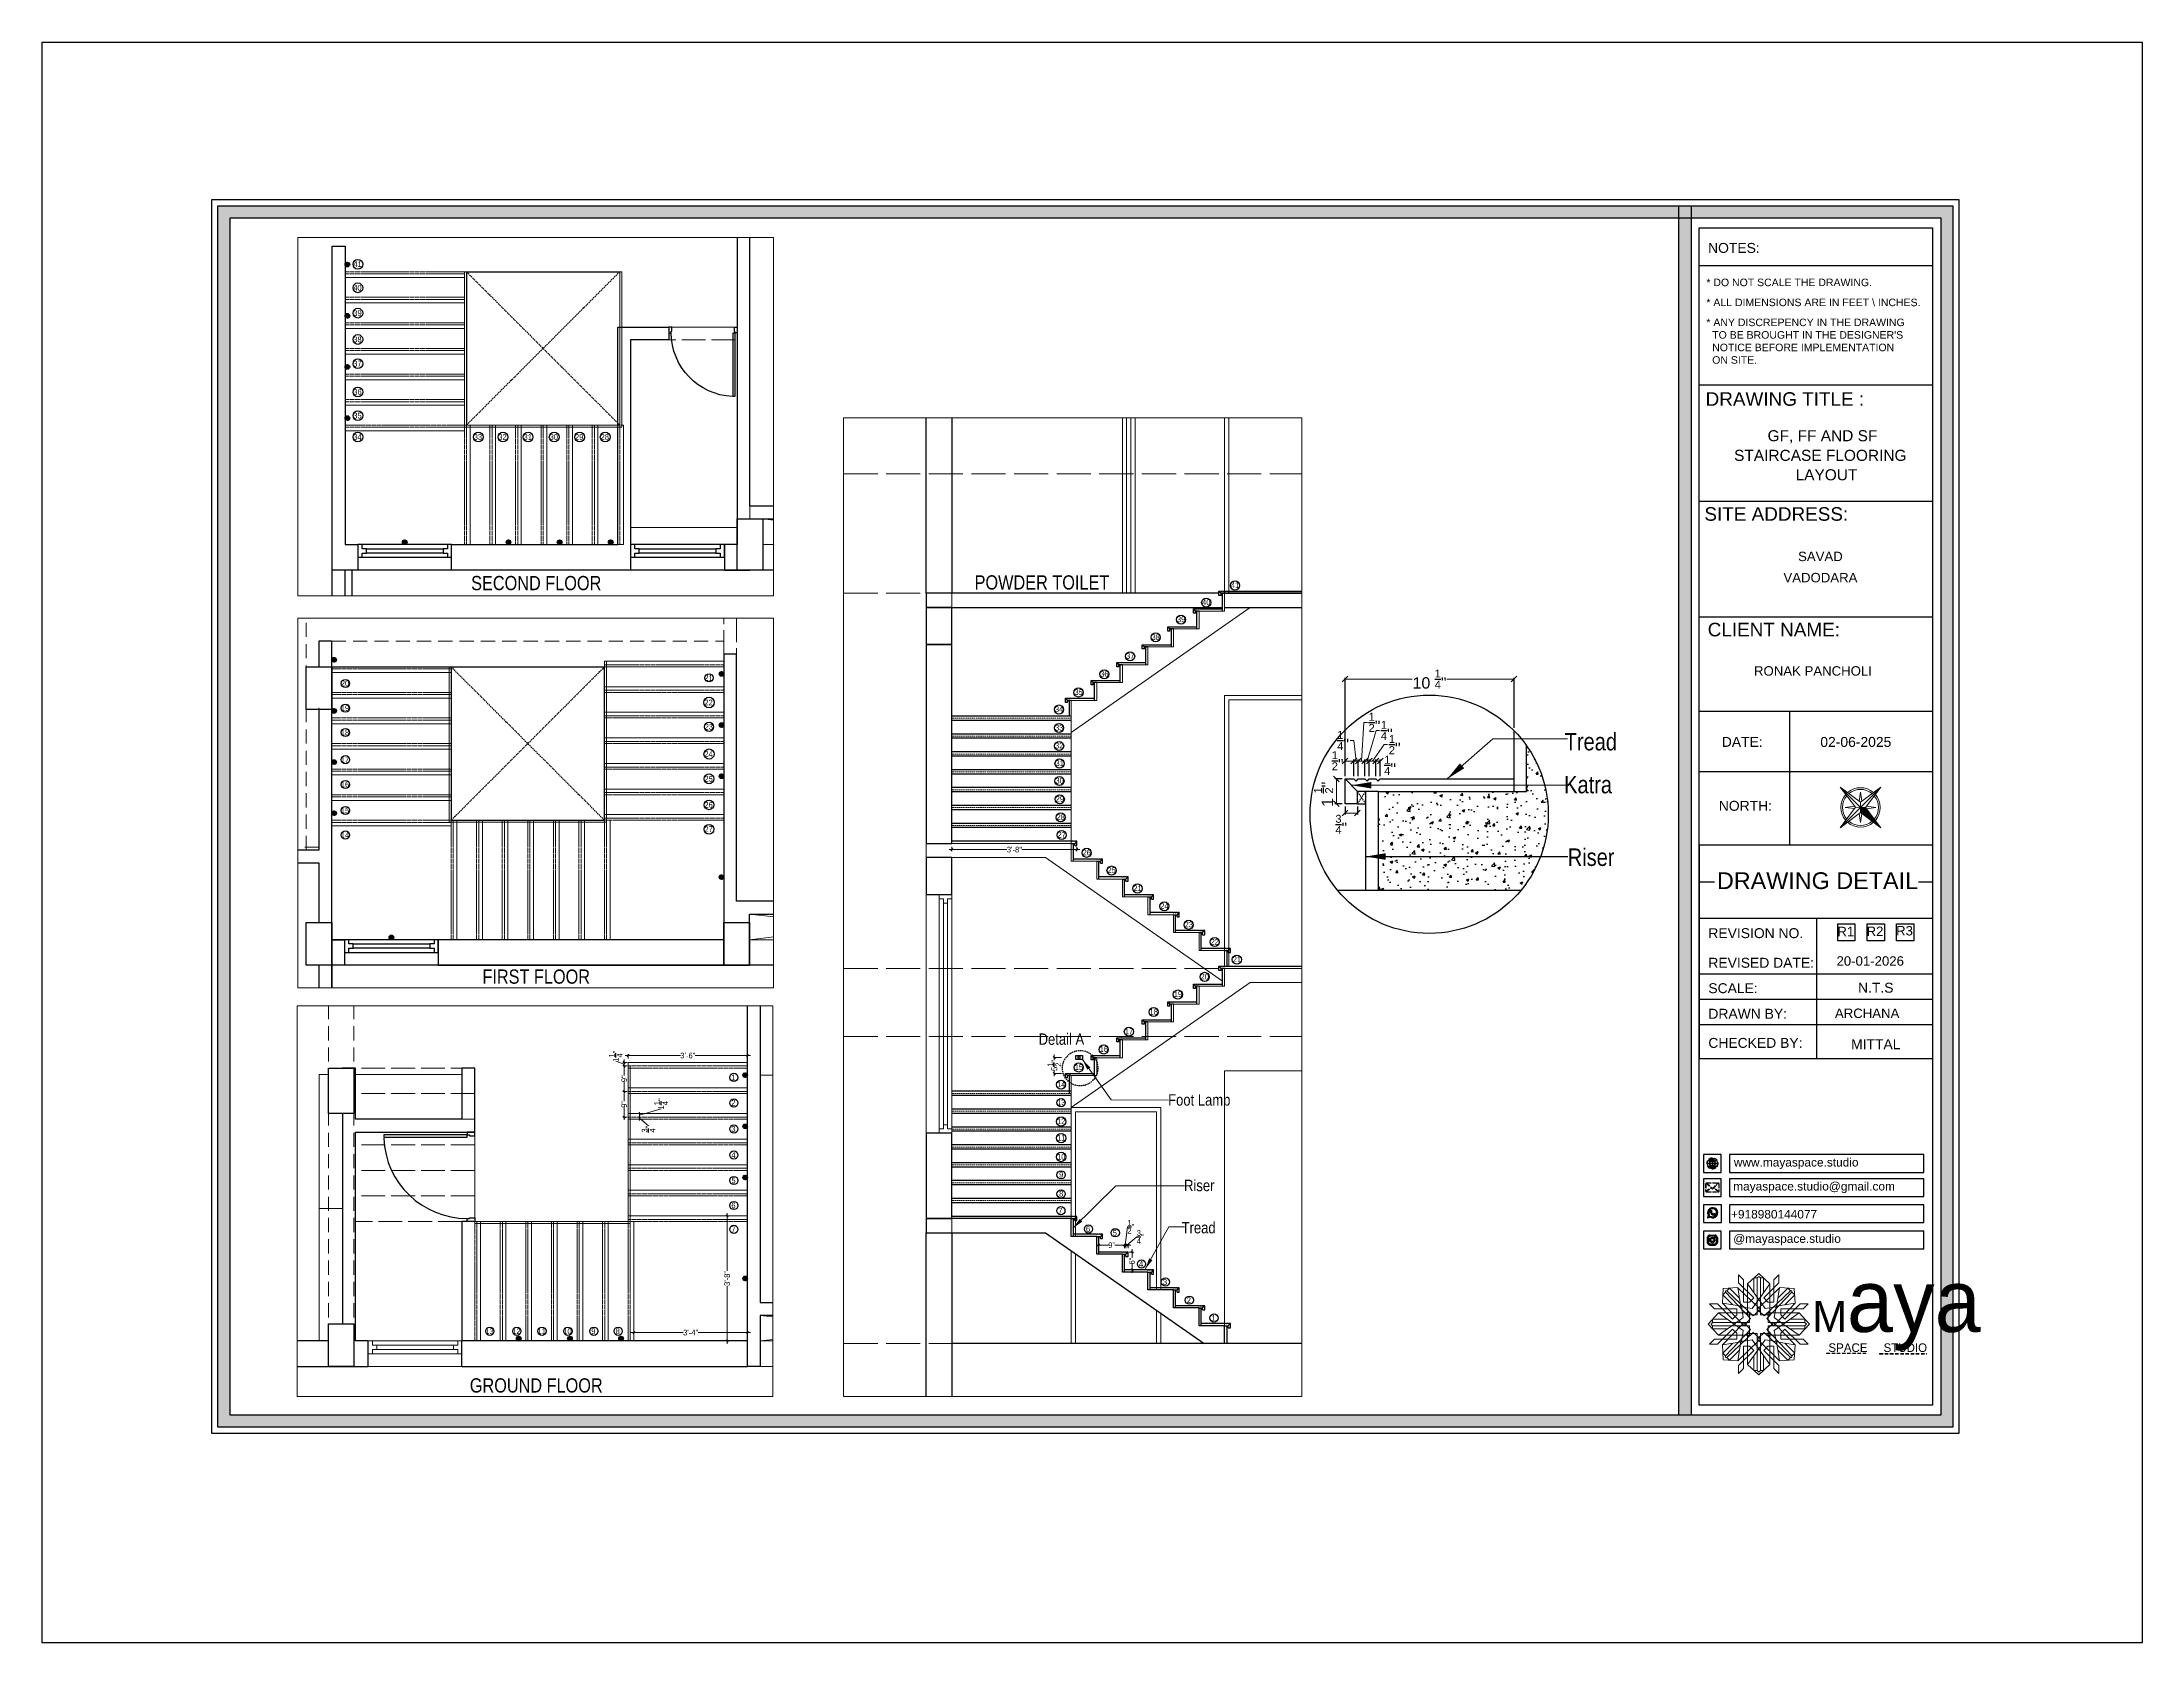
# Model space of a CAD drawing. Header units: millimetres. Extents: x 56222 to 3066687, y -650199 to -121287.
# Drawn here: x 150905 to 151644, y -180607 to -180044 of the extents above; entities that cross this region are included whole.
import ezdxf
from ezdxf.enums import TextEntityAlignment as Align

# ---------------------------------------------------------------- set-up
doc = ezdxf.new("R2010")
doc.units = ezdxf.units.MM
doc.header["$MEASUREMENT"] = 0
doc.header["$PDMODE"] = 35
for name, pattern in [('ACAD_ISO02W100', [15, 12, -3]), ('ACAD_ISO04W100', [30, 24, -3, 0, -3]), ('DASHED', [0.75, 0.5, -0.25]), ('DASHED2', [0.375, 0.25, -0.125]), ('DASHEDX2', [1.5, 1, -0.5])]:
    doc.linetypes.add(name, pattern=pattern)
doc.layers.get('Defpoints').update_dxf_attribs({"color": 220})
for name, color, linetype, lineweight in [('@~LEVEL GRID LINE', 43, 'ACAD_ISO02W100', 9), ('COLUMN', 1, 'Continuous', 30), ('dim05', 1, 'Continuous', 13), ('Dimension', 10, 'DASHEDX2', 20), ('FIRST FLOOR', 7, 'Continuous', 9), ('FIRST FLOOR_( PLine )_', 251, 'Continuous', 30), ('FIRST FLOOR_( STAIR )', 251, 'Continuous', 9), ('FUR', 250, 'Continuous', 0), ('GROUND FLOOR', 7, 'Continuous', 9), ('GROUND FLOOR  ( PLINE )', 251, 'Continuous', 30), ('GROUND FLOOR ( DW_RAIL )', 7, 'Continuous', 9), ('GROUND FLOOR ( STAIR )', 251, 'Continuous', 9), ('Labelling', 1, 'Continuous', 25), ('NAME PLATE', 7, 'Continuous', 25), ('SECOND FLOOR', 7, 'Continuous', 9), ('SECOND FLOOR  ( PLINE )', 251, 'Continuous', 30), ('SECOND FLOOR ( PLine )', 7, 'Continuous', 30), ('SECTION', 7, 'Continuous', 9), ('SECTION ( D~W~RaiL )', 250, 'Continuous', 18), ('SECTION ( PLine )', 251, 'Continuous', 30), ('SECTION ( SLAB PLine )', 104, 'Continuous', 30), ('title block', 7, 'Continuous', 9), ('wall', 7, 'Continuous', 30), ('XX~SLAB ( BEAM )~ ( DIM )', 7, 'Continuous', 9)]:
    doc.layers.add(name, color=color, linetype=linetype, lineweight=lineweight)
for name, color, linetype in [('AR DOOR', 40, 'Continuous'), ('AR ELE-5', 134, 'Continuous'), ('AR HATCH-7', 7, 'Continuous'), ('GROUND FLOOR  ( Text )', 251, 'Continuous'), ('SECTION ( Text )', 250, 'Continuous')]:
    doc.layers.add(name, color=color, linetype=linetype)
doc.layers.add('XX~SLAB ( PLINE )', color=251, linetype='Continuous', plot=False)
doc.styles.add('Arial', font='arial.ttf')
doc.styles.add('century g', font='GOTHIC.TTF')
doc.styles.add("Cn_BT_0'-0", font='swissc.ttf')
doc.styles.add('Cn_BT_9 ( BOLD )', font='swisscb.ttf', dxfattribs={"height": 9})
doc.styles.add('KATHA', font='swissc.ttf')
doc.styles.get("Standard").update_dxf_attribs({"font": 'arial.ttf', "height": 6})
doc.dimstyles.new('Archana', dxfattribs={"dimtxt": 2, "dimasz": 0.75, "dimexe": 0.5, "dimexo": 0.5, "dimgap": 0, "dimtad": 0, "dimzin": 0, "dimdsep": 46, "dimlunit": 4, "dimtxsty": 'century g', "dimblk": 'OBLIQUE', "dimcen": 0, "dimdle": 1, "dimclrd": 256, "dimclre": 256, "dimclrt": 256, "dimadec": 0, "dimazin": 0, "dimtfac": 1, "dimtofl": 0, "dimtmove": 1, "dimatfit": 3, "dimfxl": 1, "dimfxlon": 1, "dimtolj": 1, "dimtzin": 0, "dimlwd": -1, "dimlwe": -1, "dimarcsym": 0})
doc.dimstyles.new('Cn_BT_9 ( BOLD )', dxfattribs={"dimtxt": 9, "dimasz": 5, "dimexe": 1.5, "dimexo": 0, "dimgap": 0.09, "dimtad": 0, "dimzin": 3, "dimdsep": 46, "dimlunit": 4, "dimtxsty": 'Cn_BT_9 ( BOLD )', "dimblk": 'DOT', "dimcen": 0.09, "dimdle": 1.5, "dimclrd": 251, "dimclre": 251, "dimclrt": 5, "dimadec": 0, "dimazin": 0, "dimtfac": 0.75, "dimtofl": 0, "dimtmove": 0, "dimatfit": 3, "dimfxl": 0, "dimtolj": 1, "dimtzin": 0, "dimlwd": 15, "dimlwe": 15, "dimarcsym": 0})
doc.dimstyles.new('ISO-25', dxfattribs={"dimtxt": 2.5, "dimasz": 1, "dimexe": 0.5, "dimexo": 1, "dimtad": 0, "dimdec": 1, "dimlunit": 4, "dimtxsty": 'Standard', "dimblk": 'OBLIQUE', "dimcen": 2.5, "dimclrd": 1, "dimclre": 1, "dimclrt": 5, "dimadec": 0, "dimazin": 0, "dimtfac": 1, "dimtdec": 1, "dimtmove": 0, "dimatfit": 3, "dimfxl": 1, "dimlwd": -1, "dimarcsym": 0})

# ---------------------------------------------------------------- blocks, each defined once
blk = doc.blocks.new('_Oblique')
at = {"layer": 'wall', "color": 0, "lineweight": -2}
blk.add_line((-0.5, -0.5), (0.5, 0.5), dxfattribs=at)
blk = doc.blocks.new('*D237')
at = {"layer": 'Defpoints', "color": 0, "lineweight": 30, "transparency": 16777216}
for p in [(151363.84, -180303.45), (151360.81, -180312.16), (151363.84, -180312.16)]:
    blk.add_point(p, dxfattribs=at)
at = {"layer": 'dim05', "color": 1, "linetype": 'Continuous', "lineweight": -2, "transparency": 16777216}
for p, q in [((151362.84, -180303.45), (151360.31, -180303.45)), ((151362.84, -180312.16), (151360.31, -180312.16))]:
    blk.add_line(p, q, dxfattribs=at)
at = {"layer": 'dim05', "color": 1, "linetype": 'Continuous', "transparency": 16777216}
blk.add_line((151360.81, -180303.45), (151360.81, -180312.16), dxfattribs=at)
at = {"layer": 'dim05', "color": 1, "transparency": 16777216, "xscale": 2, "yscale": 2, "zscale": 2}
for p, rotation in [((151360.81, -180303.45), 90), ((151360.81, -180312.16), 270)]:
    blk.add_blockref('_Oblique', p, dxfattribs=dict(at, rotation=rotation))
at = {"layer": 'dim05', "color": 5, "lineweight": 25, "transparency": 16777216, "insert": (151356.29, -180308.83), "char_height": 4, "attachment_point": 5, "rotation": 90, "style": 'Arial'}
blk.add_mtext('1 {\\H0.7x;\\S1/2;}"', dxfattribs=at)
blk = doc.blocks.new('*D238')
at = {"layer": 'Defpoints', "color": 0, "lineweight": 30, "transparency": 16777216}
for p in [(151366.94, -180297.15), (151363.84, -180303.45), (151366.94, -180303.45)]:
    blk.add_point(p, dxfattribs=at)
at = {"layer": 'dim05', "color": 1, "linetype": 'Continuous', "lineweight": -2, "transparency": 16777216}
for p, q in [((151363.84, -180302.45), (151363.84, -180296.65)), ((151366.94, -180302.45), (151366.94, -180296.65))]:
    blk.add_line(p, q, dxfattribs=at)
at = {"layer": 'dim05', "color": 1, "linetype": 'Continuous', "transparency": 16777216}
blk.add_line((151363.84, -180297.15), (151366.94, -180297.15), dxfattribs=at)
at = {"layer": 'dim05', "color": 1, "transparency": 16777216, "xscale": 2, "yscale": 2, "zscale": 2, "rotation": 180}
blk.add_blockref('_Oblique', (151363.84, -180297.15), dxfattribs=at)
at = {"layer": 'dim05', "color": 1, "transparency": 16777216, "xscale": 2, "yscale": 2, "zscale": 2}
blk.add_blockref('_Oblique', (151366.94, -180297.15), dxfattribs=at)
at = {"layer": 'dim05', "color": 5, "lineweight": 25, "transparency": 16777216, "insert": (151361.24, -180297.03), "char_height": 4, "attachment_point": 5, "style": 'Arial'}
blk.add_mtext('{\\H0.7x;\\S1/2;}"', dxfattribs=at)
blk = doc.blocks.new('*D239')
at = {"layer": 'Defpoints', "color": 0, "lineweight": 30, "transparency": 16777216}
for p in [(151368.47, -180297.15), (151366.94, -180303.45), (151368.47, -180303.45)]:
    blk.add_point(p, dxfattribs=at)
at = {"layer": 'dim05', "color": 1, "linetype": 'Continuous', "transparency": 16777216}
for p, q in [((151366.95, -180289.91), (151365.7, -180289.91)), ((151367.71, -180297.15), (151366.95, -180289.91)), ((151366.94, -180297.15), (151368.47, -180297.15))]:
    blk.add_line(p, q, dxfattribs=at)
at = {"layer": 'dim05', "color": 1, "linetype": 'Continuous', "lineweight": -2, "transparency": 16777216}
for p, q in [((151366.94, -180302.45), (151366.94, -180296.65)), ((151368.47, -180302.45), (151368.47, -180296.65))]:
    blk.add_line(p, q, dxfattribs=at)
at = {"layer": 'dim05', "color": 1, "transparency": 16777216, "xscale": 2, "yscale": 2, "zscale": 2, "rotation": 180}
blk.add_blockref('_Oblique', (151366.94, -180297.15), dxfattribs=at)
at = {"layer": 'dim05', "color": 1, "transparency": 16777216, "xscale": 2, "yscale": 2, "zscale": 2}
blk.add_blockref('_Oblique', (151368.47, -180297.15), dxfattribs=at)
at = {"layer": 'dim05', "color": 5, "lineweight": 25, "transparency": 16777216, "insert": (151363.16, -180289.91), "char_height": 4, "attachment_point": 5, "style": 'Arial'}
blk.add_mtext('{\\H0.7x;\\S1/4;}"', dxfattribs=at)
blk = doc.blocks.new('*D240')
at = {"layer": 'Defpoints', "color": 0, "lineweight": 30, "transparency": 16777216}
for p in [(151370.81, -180297.15), (151368.47, -180303.45), (151370.81, -180303.45)]:
    blk.add_point(p, dxfattribs=at)
at = {"layer": 'dim05', "color": 1, "linetype": 'Continuous', "transparency": 16777216}
for p, q in [((151369.64, -180297.15), (151370.46, -180283.52)), ((151370.46, -180283.52), (151371.71, -180283.52)), ((151368.47, -180297.15), (151370.81, -180297.15))]:
    blk.add_line(p, q, dxfattribs=at)
at = {"layer": 'dim05', "color": 1, "linetype": 'Continuous', "lineweight": -2, "transparency": 16777216}
for p, q in [((151368.47, -180302.45), (151368.47, -180296.65)), ((151370.81, -180302.45), (151370.81, -180296.65))]:
    blk.add_line(p, q, dxfattribs=at)
at = {"layer": 'dim05', "color": 1, "transparency": 16777216, "xscale": 2, "yscale": 2, "zscale": 2, "rotation": 180}
blk.add_blockref('_Oblique', (151368.47, -180297.15), dxfattribs=at)
at = {"layer": 'dim05', "color": 1, "transparency": 16777216, "xscale": 2, "yscale": 2, "zscale": 2}
blk.add_blockref('_Oblique', (151370.81, -180297.15), dxfattribs=at)
at = {"layer": 'dim05', "color": 5, "lineweight": 25, "transparency": 16777216, "insert": (151374.22, -180283.52), "char_height": 4, "attachment_point": 5, "style": 'Arial'}
blk.add_mtext('{\\H0.7x;\\S1/2;}"', dxfattribs=at)
blk = doc.blocks.new('*D241')
at = {"layer": 'Defpoints', "color": 0, "lineweight": 30, "transparency": 16777216}
for p in [(151372.34, -180297.15), (151370.81, -180303.45), (151372.34, -180303.45)]:
    blk.add_point(p, dxfattribs=at)
at = {"layer": 'dim05', "color": 1, "linetype": 'Continuous', "transparency": 16777216}
for p, q in [((151371.58, -180297.15), (151374.74, -180286.36)), ((151374.74, -180286.36), (151375.99, -180286.36)), ((151370.81, -180297.15), (151372.34, -180297.15))]:
    blk.add_line(p, q, dxfattribs=at)
at = {"layer": 'dim05', "color": 1, "linetype": 'Continuous', "lineweight": -2, "transparency": 16777216}
for p, q in [((151370.81, -180302.45), (151370.81, -180296.65)), ((151372.34, -180302.45), (151372.34, -180296.65))]:
    blk.add_line(p, q, dxfattribs=at)
at = {"layer": 'dim05', "color": 1, "transparency": 16777216, "xscale": 2, "yscale": 2, "zscale": 2, "rotation": 180}
blk.add_blockref('_Oblique', (151370.81, -180297.15), dxfattribs=at)
at = {"layer": 'dim05', "color": 1, "transparency": 16777216, "xscale": 2, "yscale": 2, "zscale": 2}
blk.add_blockref('_Oblique', (151372.34, -180297.15), dxfattribs=at)
at = {"layer": 'dim05', "color": 5, "lineweight": 25, "transparency": 16777216, "insert": (151378.53, -180286.36), "char_height": 4, "attachment_point": 5, "style": 'Arial'}
blk.add_mtext('{\\H0.7x;\\S1/4;}"', dxfattribs=at)
blk = doc.blocks.new('*D242')
at = {"layer": 'Defpoints', "color": 0, "lineweight": 30, "transparency": 16777216}
for p in [(151374.68, -180297.15), (151372.34, -180303.45), (151374.68, -180303.45)]:
    blk.add_point(p, dxfattribs=at)
at = {"layer": 'dim05', "color": 1, "linetype": 'Continuous', "transparency": 16777216}
for p, q in [((151373.51, -180297.15), (151377.57, -180291.36)), ((151377.57, -180291.36), (151378.82, -180291.36)), ((151372.34, -180297.15), (151374.68, -180297.15))]:
    blk.add_line(p, q, dxfattribs=at)
at = {"layer": 'dim05', "color": 1, "linetype": 'Continuous', "lineweight": -2, "transparency": 16777216}
for p, q in [((151372.34, -180302.45), (151372.34, -180296.65)), ((151374.68, -180302.45), (151374.68, -180296.65))]:
    blk.add_line(p, q, dxfattribs=at)
at = {"layer": 'dim05', "color": 1, "transparency": 16777216, "xscale": 2, "yscale": 2, "zscale": 2, "rotation": 180}
blk.add_blockref('_Oblique', (151372.34, -180297.15), dxfattribs=at)
at = {"layer": 'dim05', "color": 1, "transparency": 16777216, "xscale": 2, "yscale": 2, "zscale": 2}
blk.add_blockref('_Oblique', (151374.68, -180297.15), dxfattribs=at)
at = {"layer": 'dim05', "color": 5, "lineweight": 25, "transparency": 16777216, "insert": (151381.32, -180291.36), "char_height": 4, "attachment_point": 5, "style": 'Arial'}
blk.add_mtext('{\\H0.7x;\\S1/2;}"', dxfattribs=at)
blk = doc.blocks.new('*D243')
at = {"layer": 'Defpoints', "color": 0, "lineweight": 30, "transparency": 16777216}
for p in [(151376.21, -180297.15), (151374.68, -180303.45), (151376.21, -180303.45)]:
    blk.add_point(p, dxfattribs=at)
at = {"layer": 'dim05', "color": 1, "linetype": 'Continuous', "lineweight": -2, "transparency": 16777216}
for p, q in [((151374.68, -180302.45), (151374.68, -180296.65)), ((151376.21, -180302.45), (151376.21, -180296.65))]:
    blk.add_line(p, q, dxfattribs=at)
at = {"layer": 'dim05', "color": 1, "linetype": 'Continuous', "transparency": 16777216}
blk.add_line((151374.68, -180297.15), (151376.21, -180297.15), dxfattribs=at)
at = {"layer": 'dim05', "color": 1, "transparency": 16777216, "xscale": 2, "yscale": 2, "zscale": 2, "rotation": 180}
blk.add_blockref('_Oblique', (151374.68, -180297.15), dxfattribs=at)
at = {"layer": 'dim05', "color": 1, "transparency": 16777216, "xscale": 2, "yscale": 2, "zscale": 2}
blk.add_blockref('_Oblique', (151376.21, -180297.15), dxfattribs=at)
at = {"layer": 'dim05', "color": 5, "lineweight": 25, "transparency": 16777216, "insert": (151379.72, -180298.64), "char_height": 4, "attachment_point": 5, "style": 'Arial'}
blk.add_mtext('{\\H0.7x;\\S1/4;}"', dxfattribs=at)
blk = doc.blocks.new('*D244')
at = {"layer": 'Defpoints', "color": 0, "lineweight": 30, "transparency": 16777216}
for p in [(151363.84, -180312.16), (151368.19, -180312.16), (151368.19, -180315.43)]:
    blk.add_point(p, dxfattribs=at)
at = {"layer": 'dim05', "color": 1, "linetype": 'Continuous', "lineweight": -2, "transparency": 16777216}
for p, q in [((151363.84, -180313.16), (151363.84, -180315.93)), ((151368.19, -180313.16), (151368.19, -180315.93))]:
    blk.add_line(p, q, dxfattribs=at)
at = {"layer": 'dim05', "color": 1, "linetype": 'Continuous', "transparency": 16777216}
blk.add_line((151363.84, -180315.43), (151368.19, -180315.43), dxfattribs=at)
at = {"layer": 'dim05', "color": 1, "transparency": 16777216, "xscale": 2, "yscale": 2, "zscale": 2, "rotation": 180}
blk.add_blockref('_Oblique', (151363.84, -180315.43), dxfattribs=at)
at = {"layer": 'dim05', "color": 1, "transparency": 16777216, "xscale": 2, "yscale": 2, "zscale": 2}
blk.add_blockref('_Oblique', (151368.19, -180315.43), dxfattribs=at)
at = {"layer": 'dim05', "color": 5, "lineweight": 25, "transparency": 16777216, "insert": (151362.52, -180319.42), "char_height": 4, "attachment_point": 5, "style": 'Arial'}
blk.add_mtext('{\\H0.7x;\\S3/4;}"', dxfattribs=at)
blk = doc.blocks.new('*D245')
at = {"layer": 'Defpoints', "color": 0, "lineweight": 30, "transparency": 16777216}
for p in [(151423.33, -180268.32), (151423.33, -180286.45), (151363.84, -180303.45)]:
    blk.add_point(p, dxfattribs=at)
at = {"layer": 'dim05', "color": 1, "linetype": 'Continuous', "lineweight": -2, "transparency": 16777216}
for p, q in [((151363.84, -180302.45), (151363.84, -180267.82)), ((151423.33, -180285.45), (151423.33, -180267.82))]:
    blk.add_line(p, q, dxfattribs=at)
at = {"layer": 'dim05', "color": 1, "linetype": 'Continuous', "transparency": 16777216}
for p, q in [((151363.84, -180268.32), (151387.46, -180268.32)), ((151423.33, -180268.32), (151399.71, -180268.32))]:
    blk.add_line(p, q, dxfattribs=at)
at = {"layer": 'dim05', "color": 1, "transparency": 16777216, "xscale": 2, "yscale": 2, "zscale": 2, "rotation": 180}
blk.add_blockref('_Oblique', (151363.84, -180268.32), dxfattribs=at)
at = {"layer": 'dim05', "color": 1, "transparency": 16777216, "xscale": 2, "yscale": 2, "zscale": 2}
blk.add_blockref('_Oblique', (151423.33, -180268.32), dxfattribs=at)
at = {"layer": 'dim05', "color": 5, "lineweight": 25, "transparency": 16777216, "insert": (151393.59, -180268.32), "char_height": 4, "attachment_point": 5, "style": 'Arial'}
blk.add_mtext('10 {\\H0.7x;\\S1/4;}"', dxfattribs=at)
blk = doc.blocks.new('_Dot')
at = {"color": 0, "linetype": 'ByBlock', "lineweight": -2}
blk.add_line((-0.5, 0), (-1, 0), dxfattribs=at)
at = {"color": 0, "linetype": 'ByBlock', "const_width": 0.5}
blk.add_lwpolyline([(-0.25, 0, 1), (0.25, 0, 1)], format="xyb", close=True, dxfattribs=at)
blk = doc.blocks.new('*U18')
for points in [[(0, 0), (0, 1120), (-30, 1120), (-30, 0)], [(40, 0), (0, 0), (0, -30), (-10, -30), (-10, -100), (40, -100)], [(-1160, 0), (-1120, 0), (-1120, -30), (-1110, -30), (-1110, -100), (-1160, -100)]]:
    blk.add_lwpolyline(points, close=True)
at = {"layer": 'AR ELE-5', "linetype": 'ByBlock', "ltscale": 15}
blk.add_arc((2, -1), 1122, 92.373, 179.9653, dxfattribs=at)
blk = doc.blocks.new('*D247')
at = {"layer": 'Defpoints', "color": 0, "lineweight": 30, "transparency": 16777216}
for p in [(151111.55, -180404.41), (151110.15, -180413.41), (151111.55, -180413.41)]:
    blk.add_point(p, dxfattribs=at)
at = {"layer": 'dim05', "transparency": 16777216}
for p, q in [((151111.15, -180404.41), (151109.65, -180404.41)), ((151111.15, -180413.41), (151109.65, -180413.41))]:
    blk.add_line(p, q, dxfattribs=at)
at = {"layer": 'dim05', "color": 240, "true_color": 0xed1f24, "transparency": 16777216}
for p, q in [((151110.15, -180403.41), (151110.15, -180407.8)), ((151110.15, -180414.41), (151110.15, -180410.01))]:
    blk.add_line(p, q, dxfattribs=at)
at = {"layer": 'dim05', "color": 240, "true_color": 0xed1f24, "transparency": 16777216, "xscale": 0.75, "yscale": 0.75, "zscale": 0.75}
for p, rotation in [((151110.15, -180404.41), 90), ((151110.15, -180413.41), 270)]:
    blk.add_blockref('_Oblique', p, dxfattribs=dict(at, rotation=rotation))
at = {"layer": 'dim05', "color": 5, "lineweight": 25, "transparency": 16777216, "insert": (151110.15, -180408.91), "char_height": 2, "attachment_point": 5, "rotation": 90, "style": 'century g'}
blk.add_mtext('\\A1;9"', dxfattribs=at)
blk = doc.blocks.new('*D246')
at = {"layer": 'Defpoints', "color": 0, "lineweight": 30, "transparency": 16777216}
for p in [(151111.55, -180413.41), (151110.15, -180422.41), (151111.55, -180422.41)]:
    blk.add_point(p, dxfattribs=at)
at = {"layer": 'dim05', "transparency": 16777216}
for p, q in [((151111.15, -180413.41), (151109.65, -180413.41)), ((151111.15, -180422.41), (151109.65, -180422.41))]:
    blk.add_line(p, q, dxfattribs=at)
at = {"layer": 'dim05', "color": 240, "true_color": 0xed1f24, "transparency": 16777216}
for p, q in [((151110.15, -180412.41), (151110.15, -180416.8)), ((151110.15, -180423.41), (151110.15, -180419.01))]:
    blk.add_line(p, q, dxfattribs=at)
at = {"layer": 'dim05', "color": 240, "true_color": 0xed1f24, "transparency": 16777216, "xscale": 0.75, "yscale": 0.75, "zscale": 0.75}
for p, rotation in [((151110.15, -180413.41), 90), ((151110.15, -180422.41), 270)]:
    blk.add_blockref('_Oblique', p, dxfattribs=dict(at, rotation=rotation))
at = {"layer": 'dim05', "color": 5, "lineweight": 25, "transparency": 16777216, "insert": (151110.15, -180417.91), "char_height": 2, "attachment_point": 5, "rotation": 90, "style": 'century g'}
blk.add_mtext('\\A1;9"', dxfattribs=at)
blk = doc.blocks.new('*D248')
at = {"layer": 'Defpoints', "color": 0, "lineweight": 30, "transparency": 16777216}
for p in [(151153.55, -180400.76), (151111.55, -180403.16), (151153.55, -180403.16)]:
    blk.add_point(p, dxfattribs=at)
at = {"layer": 'dim05', "color": 240, "true_color": 0xed1f24, "transparency": 16777216}
for p, q in [((151110.55, -180400.76), (151129.92, -180400.76)), ((151154.55, -180400.76), (151135.18, -180400.76))]:
    blk.add_line(p, q, dxfattribs=at)
at = {"layer": 'dim05', "transparency": 16777216}
for p, q in [((151111.55, -180401.76), (151111.55, -180400.26)), ((151153.55, -180401.76), (151153.55, -180400.26))]:
    blk.add_line(p, q, dxfattribs=at)
at = {"layer": 'dim05', "color": 240, "true_color": 0xed1f24, "transparency": 16777216, "xscale": 0.75, "yscale": 0.75, "zscale": 0.75, "rotation": 180}
blk.add_blockref('_Oblique', (151111.55, -180400.76), dxfattribs=at)
at = {"layer": 'dim05', "color": 240, "true_color": 0xed1f24, "transparency": 16777216, "xscale": 0.75, "yscale": 0.75, "zscale": 0.75}
blk.add_blockref('_Oblique', (151153.55, -180400.76), dxfattribs=at)
at = {"layer": 'dim05', "color": 5, "lineweight": 25, "transparency": 16777216, "insert": (151132.55, -180400.76), "char_height": 2, "attachment_point": 5, "style": 'century g'}
blk.add_mtext('\\A1;3\'-6"', dxfattribs=at)
blk = doc.blocks.new('*D249')
at = {"layer": 'Defpoints', "color": 0, "lineweight": 30, "transparency": 16777216}
for p in [(151115.42, -180422.41), (151115.42, -180423.16), (151115.56, -180422.41)]:
    blk.add_point(p, dxfattribs=at)
at = {"layer": 'dim05', "transparency": 16777216}
for p, q in [((151115.42, -180422.41), (151116.06, -180422.41)), ((151115.42, -180423.16), (151116.06, -180423.16))]:
    blk.add_line(p, q, dxfattribs=at)
at = {"layer": 'dim05', "color": 240, "true_color": 0xed1f24, "transparency": 16777216}
for p, q in [((151115.56, -180423.66), (151115.56, -180421.91)), ((151115.56, -180422.78), (151118.71, -180425.5))]:
    blk.add_line(p, q, dxfattribs=at)
at = {"layer": 'dim05', "color": 240, "true_color": 0xed1f24, "transparency": 16777216, "xscale": 0.5, "yscale": 0.5, "zscale": 0.5}
for p, rotation in [((151115.56, -180422.41), 90), ((151115.56, -180423.16), 270)]:
    blk.add_blockref('_Oblique', p, dxfattribs=dict(at, rotation=rotation))
at = {"layer": 'dim05', "color": 5, "lineweight": 25, "transparency": 16777216, "insert": (151118.71, -180426.64), "char_height": 2, "attachment_point": 5, "rotation": 90, "style": 'century g'}
blk.add_mtext('\\A1;{\\H1x;\\S3/4;}"', dxfattribs=at)
blk = doc.blocks.new('*D250')
at = {"layer": 'Defpoints', "color": 0, "lineweight": 30, "transparency": 16777216}
for p in [(151115.56, -180421.16), (151115.56, -180421.16), (151115.56, -180422.41)]:
    blk.add_point(p, dxfattribs=at)
at = {"layer": 'dim05', "color": 240, "true_color": 0xed1f24, "transparency": 16777216}
for p, q in [((151115.56, -180421.78), (151123.14, -180419.51)), ((151115.56, -180422.91), (151115.56, -180420.66))]:
    blk.add_line(p, q, dxfattribs=at)
at = {"layer": 'dim05', "transparency": 16777216}
for p, q in [((151115.56, -180421.16), (151116.06, -180421.16)), ((151115.56, -180422.41), (151116.06, -180422.41))]:
    blk.add_line(p, q, dxfattribs=at)
at = {"layer": 'dim05', "color": 240, "true_color": 0xed1f24, "transparency": 16777216, "xscale": 0.5, "yscale": 0.5, "zscale": 0.5}
for p, rotation in [((151115.56, -180421.16), 90), ((151115.56, -180422.41), 270)]:
    blk.add_blockref('_Oblique', p, dxfattribs=dict(at, rotation=rotation))
at = {"layer": 'dim05', "color": 5, "lineweight": 25, "transparency": 16777216, "insert": (151123.14, -180417.79), "char_height": 2, "attachment_point": 5, "rotation": 90, "style": 'century g'}
blk.add_mtext('\\A1;1{\\H1x;\\S1/4;}"', dxfattribs=at)
blk = doc.blocks.new('*D251')
at = {"layer": 'Defpoints', "color": 0, "lineweight": 30, "transparency": 16777216}
for p in [(151153.55, -180457.16), (151146.4, -180501.16), (151153.55, -180501.16)]:
    blk.add_point(p, dxfattribs=at)
at = {"layer": 'dim05', "transparency": 16777216}
for p, q in [((151147.4, -180457.16), (151145.9, -180457.16)), ((151147.4, -180501.16), (151145.9, -180501.16))]:
    blk.add_line(p, q, dxfattribs=at)
at = {"layer": 'dim05', "color": 240, "true_color": 0xed1f24, "transparency": 16777216}
for p, q in [((151146.4, -180456.16), (151146.4, -180476.53)), ((151146.4, -180502.16), (151146.4, -180481.79))]:
    blk.add_line(p, q, dxfattribs=at)
at = {"layer": 'dim05', "color": 240, "true_color": 0xed1f24, "transparency": 16777216, "xscale": 0.75, "yscale": 0.75, "zscale": 0.75}
for p, rotation in [((151146.4, -180457.16), 90), ((151146.4, -180501.16), 270)]:
    blk.add_blockref('_Oblique', p, dxfattribs=dict(at, rotation=rotation))
at = {"layer": 'dim05', "color": 5, "lineweight": 25, "transparency": 16777216, "insert": (151146.4, -180479.16), "char_height": 2, "attachment_point": 5, "rotation": 90, "style": 'century g'}
blk.add_mtext('\\A1;3\'-8"', dxfattribs=at)
blk = doc.blocks.new('*D252')
at = {"layer": 'Defpoints', "color": 0, "lineweight": 30, "transparency": 16777216}
for p in [(151110.15, -180403.16), (151111.55, -180403.16), (151111.55, -180404.41)]:
    blk.add_point(p, dxfattribs=at)
at = {"layer": 'dim05', "color": 240, "true_color": 0xed1f24, "transparency": 16777216}
for p, q in [((151110.15, -180405.41), (151110.15, -180402.16)), ((151110.15, -180403.78), (151107.18, -180402.7))]:
    blk.add_line(p, q, dxfattribs=at)
at = {"layer": 'dim05', "transparency": 16777216}
for p, q in [((151111.15, -180403.16), (151109.65, -180403.16)), ((151111.15, -180404.41), (151109.65, -180404.41))]:
    blk.add_line(p, q, dxfattribs=at)
at = {"layer": 'dim05', "color": 240, "true_color": 0xed1f24, "transparency": 16777216, "xscale": 0.75, "yscale": 0.75, "zscale": 0.75}
for p, rotation in [((151110.15, -180403.16), 90), ((151110.15, -180404.41), 270)]:
    blk.add_blockref('_Oblique', p, dxfattribs=dict(at, rotation=rotation))
at = {"layer": 'dim05', "color": 5, "lineweight": 25, "transparency": 16777216, "insert": (151107.18, -180400.98), "char_height": 2, "attachment_point": 5, "rotation": 90, "style": 'century g'}
blk.add_mtext('\\A1;1{\\H1x;\\S1/4;}"', dxfattribs=at)
blk = doc.blocks.new('*D253')
at = {"layer": 'Defpoints', "color": 0, "lineweight": 30, "transparency": 16777216}
for p in [(151286.23, -180467.5), (151277.23, -180469.31), (151286.23, -180470.66)]:
    blk.add_point(p, dxfattribs=at)
at = {"layer": 'dim05', "color": 240, "true_color": 0xed1f24, "transparency": 16777216}
for p, q in [((151276.23, -180467.5), (151280.63, -180467.5)), ((151287.23, -180467.5), (151282.83, -180467.5))]:
    blk.add_line(p, q, dxfattribs=at)
at = {"layer": 'dim05', "transparency": 16777216}
for p, q in [((151277.23, -180468.5), (151277.23, -180467)), ((151286.23, -180468.5), (151286.23, -180467))]:
    blk.add_line(p, q, dxfattribs=at)
at = {"layer": 'dim05', "color": 240, "true_color": 0xed1f24, "transparency": 16777216, "xscale": 0.75, "yscale": 0.75, "zscale": 0.75, "rotation": 180}
blk.add_blockref('_Oblique', (151277.23, -180467.5), dxfattribs=at)
at = {"layer": 'dim05', "color": 240, "true_color": 0xed1f24, "transparency": 16777216, "xscale": 0.75, "yscale": 0.75, "zscale": 0.75}
blk.add_blockref('_Oblique', (151286.23, -180467.5), dxfattribs=at)
at = {"layer": 'dim05', "color": 5, "lineweight": 25, "transparency": 16777216, "insert": (151281.73, -180467.5), "char_height": 2, "attachment_point": 5, "style": 'century g'}
blk.add_mtext('\\A1;9"', dxfattribs=at)
blk = doc.blocks.new('*D254')
at = {"layer": 'Defpoints', "color": 0, "lineweight": 30, "transparency": 16777216}
for p in [(151287.48, -180469.91), (151288.09, -180476.2), (151288.91, -180476.2)]:
    blk.add_point(p, dxfattribs=at)
at = {"layer": 'dim05', "color": 240, "true_color": 0xed1f24, "transparency": 16777216}
for p, q in [((151288.91, -180468.91), (151288.91, -180471.98)), ((151288.91, -180477.2), (151288.91, -180474.13))]:
    blk.add_line(p, q, dxfattribs=at)
at = {"layer": 'dim05', "transparency": 16777216}
for p, q in [((151287.91, -180469.91), (151289.41, -180469.91)), ((151288.1, -180476.2), (151289.41, -180476.2))]:
    blk.add_line(p, q, dxfattribs=at)
at = {"layer": 'dim05', "color": 240, "true_color": 0xed1f24, "transparency": 16777216, "xscale": 0.75, "yscale": 0.75, "zscale": 0.75}
for p, rotation in [((151288.91, -180469.91), 90), ((151288.91, -180476.2), 270)]:
    blk.add_blockref('_Oblique', p, dxfattribs=dict(at, rotation=rotation))
at = {"layer": 'dim05', "color": 5, "lineweight": 25, "transparency": 16777216, "insert": (151288.91, -180473.06), "char_height": 2, "attachment_point": 5, "rotation": 90, "style": 'century g'}
blk.add_mtext('\\A1;6"', dxfattribs=at)
blk = doc.blocks.new('*U118')
for points in [[(-40, 0), (0, 0), (0, 30), (10, 30), (10, 100), (-40, 100)], [(0, 0), (0, -1120), (30, -1120), (30, 0)], [(1160, 0), (1120, 0), (1120, 30), (1110, 30), (1110, 100), (1160, 100)]]:
    blk.add_lwpolyline(points, close=True)
at = {"layer": 'AR ELE-5', "linetype": 'ByBlock', "ltscale": 15}
blk.add_arc((-2, 1), 1122, 272.373, 359.9653, dxfattribs=at)
blk = doc.blocks.new('FSFSF')
at = {"color": 42, "lineweight": 5, "true_color": 0xe0ac11}
for p, q in [((28600.03, 143.51), (28600.03, 140.16)), ((28602.15, 141.41), (28600.03, 143.51)), ((28603.86, 139.69), (28608.58, 144.08)), ((28607.9, 142.22), (28606.58, 142.22)), ((28606.58, 142.22), (28606.58, 135.84)), ((28607.9, 142.22), (28608.58, 142.85)), ((28607.9, 142.22), (28607.9, 126.58)), ((28613.31, 139.69), (28608.58, 144.08)), ((28609.27, 142.22), (28608.59, 142.85)), ((28609.27, 142.22), (28609.27, 126.58)), ((28609.27, 142.22), (28610.59, 142.22)), ((28610.59, 142.22), (28610.59, 135.84)), ((28615.02, 141.41), (28617.14, 143.51)), ((28617.14, 143.51), (28617.14, 140.16)), ((28593.19, 131.45), (28593.54, 137.71)), ((28593.39, 135), (28594.56, 136.12)), ((28593.39, 135), (28597.6, 130.78)), ((28599.8, 138.06), (28593.54, 137.71)), ((28595.12, 136.69), (28594.53, 136.69)), ((28594.56, 136.12), (28594.56, 136.71)), ((28605.17, 124.98), (28594.56, 136.12)), ((28596.24, 137.86), (28595.12, 136.69)), ((28606.27, 126.08), (28595.12, 136.69)), ((28596.24, 137.86), (28600.47, 133.65)), ((28601.03, 130), (28599.8, 138.06)), ((28599.8, 138.05), (28608.58, 129.56)), ((28606.47, 133.76), (28600.03, 140.16)), ((28602.15, 141.41), (28602.15, 131.95)), ((28603.86, 126.58), (28603.86, 139.69)), ((28603.86, 139.69), (28608.58, 133.02)), ((28606.47, 133.76), (28604.75, 131.95)), ((28613.31, 139.69), (28608.59, 133.02)), ((28617.37, 138.05), (28608.59, 129.56)), ((28610.7, 133.76), (28617.14, 140.16)), ((28610.7, 133.76), (28612.42, 131.95)), ((28610.9, 126.08), (28622.05, 136.69)), ((28612.02, 124.98), (28622.62, 136.12)), ((28613.31, 126.58), (28613.31, 139.69)), ((28615.02, 141.41), (28615.02, 131.95)), ((28616.14, 130), (28617.37, 138.06)), ((28620.93, 137.86), (28616.7, 133.65)), ((28617.37, 138.06), (28623.63, 137.71)), ((28623.8, 135), (28619.59, 130.78)), ((28620.93, 137.86), (28622.05, 136.69)), ((28622.05, 136.69), (28622.64, 136.69)), ((28622.62, 136.12), (28622.62, 136.71)), ((28623.8, 135), (28622.62, 136.12)), ((28624, 131.45), (28623.65, 137.71)), ((28591.56, 127.39), (28587.17, 122.66)), ((28587.73, 131.22), (28591.08, 131.22)), ((28589.84, 129.1), (28587.73, 131.22)), ((28589.03, 123.35), (28589.03, 124.67)), ((28589.03, 124.67), (28595.4, 124.67)), ((28589.84, 129.1), (28599.29, 129.1)), ((28597.49, 124.78), (28591.08, 131.22)), ((28604.66, 127.39), (28591.56, 127.39)), ((28591.56, 127.39), (28598.23, 122.67)), ((28593.19, 131.45), (28601.69, 122.67)), ((28601.25, 130.22), (28593.19, 131.45)), ((28597.49, 124.78), (28599.29, 126.5)), ((28602.07, 125.39), (28598.23, 122.67)), ((28599.29, 126.5), (28599.29, 129.1)), ((28605.86, 129.18), (28601.03, 130)), ((28602.07, 125.39), (28601.25, 130.22)), ((28604.75, 131.95), (28602.15, 131.95)), ((28605.17, 124.98), (28602.97, 122.67)), ((28603.68, 126.54), (28603.68, 127.39)), ((28604.66, 126.54), (28603.68, 126.54)), ((28604.71, 127.57), (28603.86, 127.57)), ((28607.9, 126.58), (28603.86, 126.58)), ((28604.66, 123.35), (28604.66, 127.39)), ((28604.7, 126.58), (28604.71, 127.57)), ((28605.86, 129.18), (28608.58, 133.02)), ((28606.27, 126.08), (28608.58, 128.27)), ((28607.9, 128.92), (28608.58, 129.56)), ((28607.9, 128.92), (28608.58, 128.27)), ((28611.31, 129.18), (28608.59, 133.02)), ((28609.27, 128.92), (28608.59, 129.56)), ((28609.27, 128.92), (28608.59, 128.27)), ((28610.9, 126.08), (28608.59, 128.27)), ((28609.27, 126.58), (28613.31, 126.58)), ((28611.31, 129.18), (28616.14, 130)), ((28612.02, 124.98), (28614.21, 122.67)), ((28612.42, 131.95), (28615.02, 131.95)), ((28612.46, 126.58), (28612.46, 127.57)), ((28612.46, 127.57), (28613.31, 127.57)), ((28612.52, 123.35), (28612.52, 127.39)), ((28612.52, 127.39), (28625.63, 127.39)), ((28612.52, 126.54), (28613.51, 126.54)), ((28613.51, 126.54), (28613.51, 127.39)), ((28615.12, 125.39), (28615.94, 130.22)), ((28615.12, 125.39), (28618.96, 122.67)), ((28623.99, 131.45), (28615.5, 122.67)), ((28615.94, 130.22), (28624, 131.45)), ((28627.34, 129.1), (28617.89, 129.1)), ((28617.89, 126.5), (28617.89, 129.1)), ((28619.7, 124.78), (28617.89, 126.5)), ((28625.63, 127.39), (28618.96, 122.67)), ((28619.7, 124.78), (28626.1, 131.22)), ((28628.16, 124.67), (28621.78, 124.67)), ((28625.63, 127.39), (28630.02, 122.66)), ((28629.45, 131.22), (28626.1, 131.22)), ((28627.34, 129.1), (28629.45, 131.22)), ((28628.16, 123.35), (28628.16, 124.67)), ((28591.56, 117.94), (28587.17, 122.66)), ((28589.84, 116.23), (28587.73, 114.11)), ((28589.03, 123.35), (28588.4, 122.67)), ((28589.03, 121.98), (28588.4, 122.65)), ((28589.03, 123.35), (28604.66, 123.35)), ((28589.03, 121.98), (28604.66, 121.98)), ((28589.03, 121.98), (28589.03, 120.66)), ((28589.03, 120.66), (28595.4, 120.66)), ((28589.84, 116.23), (28599.29, 116.23)), ((28597.49, 120.54), (28591.08, 114.11)), ((28591.56, 117.94), (28598.23, 122.65)), ((28604.66, 117.94), (28591.56, 117.94)), ((28593.19, 113.88), (28601.69, 122.65)), ((28605.17, 120.35), (28594.56, 109.2)), ((28606.27, 119.15), (28595.12, 108.54)), ((28597.49, 120.54), (28599.29, 118.83)), ((28602.07, 119.94), (28598.23, 122.65)), ((28599.29, 118.83), (28599.29, 116.23)), ((28599.8, 107.17), (28608.58, 115.67)), ((28605.86, 116.05), (28601.03, 115.23)), ((28602.07, 119.94), (28601.25, 115.1)), ((28602.33, 123.35), (28601.69, 122.67)), ((28602.33, 121.98), (28601.69, 122.65)), ((28602.33, 123.35), (28602.97, 122.67)), ((28602.33, 121.98), (28602.97, 122.65)), ((28605.17, 120.35), (28602.97, 122.65)), ((28604.66, 118.78), (28603.68, 118.78)), ((28603.68, 118.78), (28603.68, 117.94)), ((28607.9, 118.65), (28603.86, 118.65)), ((28603.86, 118.65), (28603.86, 105.54)), ((28604.71, 117.66), (28603.86, 117.66)), ((28604.66, 121.98), (28604.66, 117.94)), ((28604.7, 118.65), (28604.71, 117.66)), ((28605.86, 116.05), (28608.58, 112.21)), ((28606.27, 119.15), (28608.58, 116.96)), ((28607.9, 103.01), (28607.9, 118.65)), ((28607.9, 116.31), (28608.58, 116.96)), ((28607.9, 116.31), (28608.58, 115.67)), ((28610.9, 119.15), (28608.59, 116.96)), ((28609.27, 116.31), (28608.59, 116.96)), ((28609.27, 116.31), (28608.59, 115.67)), ((28611.31, 116.05), (28608.59, 112.21)), ((28617.37, 107.17), (28608.59, 115.67)), ((28609.27, 118.65), (28613.31, 118.65)), ((28609.27, 103.01), (28609.27, 118.65)), ((28610.9, 119.15), (28622.05, 108.54)), ((28611.31, 116.05), (28616.14, 115.23)), ((28612.02, 120.35), (28614.21, 122.65)), ((28612.02, 120.35), (28622.62, 109.2)), ((28612.46, 118.65), (28612.46, 117.66)), ((28612.46, 117.66), (28613.31, 117.66)), ((28628.16, 123.35), (28612.52, 123.35)), ((28612.52, 121.98), (28612.52, 117.94)), ((28628.16, 121.98), (28612.52, 121.98)), ((28612.52, 118.78), (28613.51, 118.78)), ((28612.52, 117.94), (28625.63, 117.94)), ((28613.31, 118.65), (28613.31, 105.54)), ((28613.51, 118.78), (28613.51, 117.94)), ((28614.85, 123.35), (28614.21, 122.67)), ((28614.85, 121.98), (28614.21, 122.65)), ((28614.85, 123.35), (28615.5, 122.67)), ((28614.85, 121.98), (28615.5, 122.65)), ((28615.12, 119.94), (28618.96, 122.65)), ((28615.12, 119.94), (28615.94, 115.1)), ((28623.99, 113.88), (28615.5, 122.65)), ((28619.7, 120.54), (28617.89, 118.83)), ((28617.89, 118.83), (28617.89, 116.23)), ((28627.34, 116.23), (28617.89, 116.23)), ((28625.63, 117.94), (28618.96, 122.65)), ((28619.7, 120.54), (28626.1, 114.11)), ((28628.16, 120.66), (28621.78, 120.66)), ((28625.63, 117.94), (28630.02, 122.66)), ((28627.34, 116.23), (28629.45, 114.11)), ((28628.16, 123.35), (28628.78, 122.67)), ((28628.16, 121.98), (28628.78, 122.65)), ((28628.16, 121.98), (28628.16, 120.66)), ((28587.73, 114.11), (28591.08, 114.11)), ((28601.25, 115.1), (28593.19, 113.87)), ((28593.19, 113.87), (28593.54, 107.62)), ((28593.39, 110.32), (28597.6, 114.55)), ((28593.39, 110.32), (28594.56, 109.2)), ((28599.8, 107.17), (28593.54, 107.52)), ((28595.12, 108.54), (28594.53, 108.54)), ((28594.56, 109.2), (28594.56, 108.61)), ((28596.24, 107.37), (28595.12, 108.54)), ((28596.24, 107.37), (28600.47, 111.58)), ((28601.03, 115.23), (28599.8, 107.17)), ((28606.47, 111.47), (28600.03, 105.07)), ((28602.15, 103.82), (28602.15, 113.27)), ((28604.75, 113.27), (28602.15, 113.27)), ((28603.86, 105.54), (28608.58, 112.21)), ((28606.47, 111.47), (28604.75, 113.27)), ((28606.58, 103.01), (28606.58, 109.38)), ((28613.31, 105.54), (28608.59, 112.21)), ((28610.59, 103.01), (28610.59, 109.38)), ((28610.7, 111.47), (28612.42, 113.27)), ((28610.7, 111.47), (28617.14, 105.07)), ((28612.42, 113.27), (28615.02, 113.27)), ((28615.02, 103.82), (28615.02, 113.27)), ((28615.94, 115.1), (28624, 113.87)), ((28616.14, 115.23), (28617.37, 107.17)), ((28620.93, 107.37), (28616.7, 111.58)), ((28617.37, 107.17), (28623.63, 107.52)), ((28623.8, 110.32), (28619.59, 114.55)), ((28620.93, 107.37), (28622.05, 108.54)), ((28622.05, 108.54), (28622.64, 108.54)), ((28623.8, 110.32), (28622.62, 109.2)), ((28622.62, 109.2), (28622.62, 108.61)), ((28624, 113.87), (28623.65, 107.62)), ((28629.45, 114.11), (28626.1, 114.11)), ((28600.03, 101.71), (28600.03, 105.07)), ((28602.15, 103.82), (28600.03, 101.71)), ((28603.86, 105.54), (28608.58, 101.15)), ((28607.9, 103.01), (28606.58, 103.01)), ((28607.9, 103.01), (28608.58, 102.38)), ((28613.31, 105.54), (28608.58, 101.15)), ((28609.27, 103.01), (28608.59, 102.38)), ((28609.27, 103.01), (28610.59, 103.01)), ((28615.02, 103.82), (28617.14, 101.71)), ((28617.14, 101.71), (28617.14, 105.07))]:
    blk.add_line(p, q, dxfattribs=at)
blk = doc.blocks.new('hgwg')
at = {"layer": 'Dimension', "true_color": 0xd39e00}
h = blk.add_hatch(color=42, dxfattribs=at)
h.dxf.hatch_style = 1
h.paths.add_polyline_path([(27505.71, 45.05), (27494.27, 45.05), (27494.27, 44.9), (27505.71, 44.9)])
h = blk.add_hatch(color=42, dxfattribs=at)
h.dxf.hatch_style = 1
h.paths.add_polyline_path([(27523.3, 44.9), (27509.68, 44.9), (27509.68, 44.75), (27523.3, 44.75)])
at = {"layer": 'Dimension', "color": 42, "true_color": 0xd39e00}
for p, q in [((27494.27, 45.05), (27505.71, 45.05)), ((27494.27, 44.9), (27494.27, 45.05)), ((27494.27, 44.9), (27505.71, 44.9)), ((27505.71, 45.05), (27505.71, 44.9)), ((27509.68, 44.9), (27523.3, 44.9)), ((27509.68, 44.9), (27509.68, 44.75)), ((27509.68, 44.75), (27523.3, 44.75)), ((27523.3, 44.75), (27523.3, 44.9))]:
    blk.add_line(p, q, dxfattribs=at)
at = {"layer": 'Dimension', "color": 42, "true_color": 0xd39e00, "attachment_point": 1}
for s, width, insert, char_height in [('{\\fCinzel|b0|i0|c0|p2;\\H1.5x;M\\fAmsterdam One|b0|i0|c0|p2;\\H2x;aya}', 85.3277, (27490.17, 69.17), 6), ('{\\fCinzel|b0|i0|c0|p0;SPACE     STUDIO}', 66.129, (27494.83, 47.86), 2.5)]:
    blk.add_mtext_dynamic_manual_height_columns(s, width=width, gutter_width=30, heights=[0], dxfattribs=dict(at, insert=insert, char_height=char_height))
blk = doc.blocks.new('QEGW4TG')
at = {"layer": 'Dimension', "true_color": 0x000000}
h = blk.add_hatch(color=18, dxfattribs=at)
h.dxf.hatch_style = 1
h.paths.add_polyline_path([(1.19, 1.98), (1.03, 1.3, 0.550912), (1.11, 1.23), (1.75, 1.39, 6.344125)])
h.paths.add_polyline_path([(1.81, 1.7), (1.4, 1.6), (1.5, 2.03, -9.071339)], flags=16)
h.paths.add_polyline_path([(2.69, 1.93, -0.240623), (1.75, 2.69, -0.209023), (1.73, 3, -0.17811), (1.89, 3.19, -0.370089), (2.01, 3.18), (2.17, 2.86, -0.071517), (2.06, 2.73, 0.321676), (2.05, 2.65, 0.122183), (2.53, 2.25, 0.066047), (2.69, 1.93, 0.375674), (3.11, 2.16, 0.370089), (3.07, 2.28, 1.584334), (2.66, 2.41), (3.13, 2.26, -0.456711)], flags=0)
h = blk.add_hatch(color=18, dxfattribs=at)
h.dxf.hatch_style = 1
h.paths.add_polyline_path([(2.69, 2.34, 0.040749), (2.63, 2.27, -0.441282), (2.53, 2.25, -0.11828), (2.06, 2.64, -0.441282), (2.07, 2.74, 0.040749), (2.13, 2.81, 0.290083), (2.14, 2.92), (2.01, 3.18, 0.316231), (1.91, 3.2, 0.190337), (1.73, 3, 0.170513), (1.72, 2.74, 0.252784), (2.69, 1.93, 0.170513), (2.95, 1.97, 0.190337), (3.11, 2.18, 0.466684), (3.03, 2.29), (2.79, 2.37, 0.273721)])
for p, q in [((1.19, 1.98), (1.03, 1.3)), ((1.1, 1.23), (1.75, 1.39)), ((1.5, 2.03), (1.4, 1.6)), ((1.4, 1.6), (1.81, 1.7)), ((2.01, 3.18), (2.14, 2.92)), ((3.07, 2.28), (2.8, 2.36))]:
    blk.add_line(p, q)
blk.add_lwpolyline([(0, 0), (4.68, 0), (4.68, 4.68), (0, 4.68)], close=True)
for centre, radius, start, end in [((1.09, 1.29), 0.0598, 164.8483, 282.1458), ((2.39, 2.56), 1.34, 241.4727, 205.6422), ((2.39, 2.56), 1.04, 235.9962, 210.8333), ((2.09, 2.87), 0.39, 159.7007, 198.4072), ((2.96, 3.23), 1.33, 201.4218, 258.1669), ((2.07, 2.87), 0.364, 118.9685, 159.3648), ((1.94, 3.12), 0.0896, 41.8985, 123.1344), ((2.11, 2.68), 0.066, 135.9932, 224.8892), ((1.67, 3.16), 0.586, 312.4617, 321.8728), ((3.12, 3.42), 1.31, 216.5455, 243.5279), ((2.05, 2.87), 0.104, 320.3924, 28.6971), ((2.57, 2.3), 0.066, 234.2482, 323.1441), ((3.11, 1.94), 0.586, 137.2645, 146.6756), ((2.76, 2.27), 0.104, 70.4402, 138.745), ((2.75, 2.31), 0.39, 260.7301, 299.4366), ((2.76, 2.29), 0.364, 299.7725, 340.1688), ((3.03, 2.2), 0.0896, 336.0029, 57.2388)]:
    blk.add_arc(centre, radius, start, end)
blk = doc.blocks.new('ASGERG')
at = {"layer": 'Dimension', "true_color": 0x000000}
h = blk.add_hatch(color=18, dxfattribs=at)
h.dxf.hatch_style = 1
h.paths.add_polyline_path([(0.99, 1.7, 0.402382), (1.83, 1.03), (2.96, 1.03, 0.426145), (3.66, 1.9), (3.66, 2.99, 0.402382), (2.83, 3.67), (1.69, 3.67, 0.426145), (0.99, 2.79)])
h.paths.add_polyline_path([(1.27, 1.72, 0.402382), (1.8, 1.3), (2.94, 1.3, 0.426145), (3.38, 1.85), (3.38, 2.97, 0.402382), (2.85, 3.4), (1.72, 3.4, 0.426145), (1.27, 2.85)], flags=16)
h.paths.add_polyline_path([(3.02, 2.35, -1), (1.64, 2.35, -1)], flags=0)
h.paths.add_polyline_path([(2.74, 2.35, -1), (1.92, 2.35, -1)], flags=0)
h.paths.add_polyline_path([(3.19, 3.02, -1), (2.86, 3.02, -1)], flags=0)
h.paths.add_polyline_path([(1.64, 2.35, 1), (3.02, 2.35, 1)], flags=0)
h = blk.add_hatch(color=18, dxfattribs=at)
h.dxf.hatch_style = 1
h.paths.add_polyline_path([(3.02, 2.35, 1), (1.64, 2.35, 1)])
h.paths.add_polyline_path([(2.74, 2.35, 1), (1.92, 2.35, 1)], flags=16)
h = blk.add_hatch(color=18, dxfattribs=at)
h.dxf.hatch_style = 1
h.paths.add_polyline_path([(3.19, 3.02, 1), (2.86, 3.02, 1)])
for p, q in [((0.99, 2.99), (0.99, 1.7)), ((1.27, 2.97), (1.27, 1.72)), ((1.69, 3.67), (2.96, 3.67)), ((1.69, 1.03), (2.96, 1.03)), ((2.94, 3.4), (1.72, 3.4)), ((2.94, 1.3), (1.72, 1.3)), ((3.38, 2.97), (3.38, 1.72)), ((3.66, 2.99), (3.66, 1.7))]:
    blk.add_line(p, q)
blk.add_lwpolyline([(0, 0), (4.68, 0), (4.68, 4.68), (0, 4.68)], close=True)
for centre, radius in [((2.33, 2.35), 0.694), ((2.33, 2.35), 0.414), ((3.02, 3.02), 0.168)]:
    blk.add_circle(centre, radius)
for centre, radius, start, end in [((1.76, 2.89), 0.778, 94.8631, 172.8127), ((1.76, 1.8), 0.778, 187.1873, 265.1369), ((1.76, 2.91), 0.491, 94.8631, 172.8127), ((1.76, 1.78), 0.491, 187.1873, 265.1369), ((2.9, 2.91), 0.491, 7.1873, 85.1369), ((2.9, 1.78), 0.491, 274.8631, 352.8127), ((2.89, 2.89), 0.778, 7.1873, 85.1369), ((2.89, 1.8), 0.778, 274.8631, 352.8127)]:
    blk.add_arc(centre, radius, start, end)
blk = doc.blocks.new('ETYETE')
at = {"layer": 'Dimension', "true_color": 0x000000}
h = blk.add_hatch(color=18, dxfattribs=at)
h.dxf.hatch_style = 1
h.paths.add_polyline_path([(3.76, 1.14, 0.414214), (4.12, 1.5), (4.12, 3.29, 0.414214), (3.76, 3.65), (0.92, 3.65, 0.414214), (0.56, 3.29), (0.56, 1.5, 0.414214), (0.92, 1.14)])
h.paths.add_polyline_path([(2.34, 1.98), (2.08, 2.22), (0.76, 1.34, 0.198912), (0.92, 1.28), (3.76, 1.28, 0.198912), (3.92, 1.34), (2.61, 2.22)], flags=16)
h.paths.add_polyline_path([(3.79, 3.51, 0.028783), (3.76, 3.52), (0.92, 3.52, 0.028783), (0.89, 3.51), (2.34, 2.16)], flags=16)
h.paths.add_polyline_path([(2.71, 2.32), (3.92, 3.45, -0.202482), (3.99, 3.29), (3.99, 1.46)], flags=16)
h.paths.add_polyline_path([(1.98, 2.32), (0.7, 1.46), (0.7, 3.52)], flags=16)
blk.add_lwpolyline([(0, 0), (4.68, 0), (4.68, 4.68), (0, 4.68)], close=True)
at = {"layer": 'Dimension', "color": 18, "true_color": 0x000000}
for p, q in [((0.56, 3.29), (0.56, 1.5)), ((0.7, 3.29), (0.7, 1.5)), ((0.7, 1.46), (1.98, 2.32)), ((0.76, 3.45), (1.98, 2.32)), ((0.76, 1.34), (2.08, 2.22)), ((0.89, 3.51), (2.34, 2.16)), ((0.92, 3.65), (3.76, 3.65)), ((0.92, 3.52), (3.76, 3.52)), ((0.92, 1.28), (3.76, 1.28)), ((0.92, 1.14), (3.76, 1.14)), ((2.08, 2.22), (2.34, 1.98)), ((2.34, 2.16), (3.79, 3.51)), ((2.34, 1.98), (2.61, 2.22)), ((3.92, 1.34), (2.61, 2.22)), ((2.71, 2.32), (3.92, 3.45)), ((3.98, 1.46), (2.71, 2.32)), ((3.99, 3.29), (3.99, 1.5)), ((4.12, 3.29), (4.12, 1.5))]:
    blk.add_line(p, q, dxfattribs=at)
for centre, radius, start, end in [((0.92, 3.29), 0.358, 90, 180), ((0.92, 1.5), 0.358, 180, 270), ((0.92, 3.29), 0.224, 134.2136, 180), ((0.92, 1.5), 0.224, 180, 189.8662), ((0.92, 1.5), 0.224, 225, 270), ((0.92, 3.29), 0.224, 90, 96.5948), ((3.76, 3.29), 0.358, 0, 90), ((3.76, 3.29), 0.224, 83.4052, 90), ((3.76, 1.5), 0.358, 270, 0), ((3.76, 1.5), 0.224, 270, 315), ((3.76, 3.29), 0.224, 0, 45.7864), ((3.76, 1.5), 0.224, 350.1338, 0)]:
    blk.add_arc(centre, radius, start, end, dxfattribs=at)
blk = doc.blocks.new('DTGWEGEARG')
at = {"layer": 'Dimension', "true_color": 0x000000}
h = blk.add_hatch(color=18, dxfattribs=at)
h.dxf.hatch_style = 1
h.paths.add_polyline_path([(3.83, 2.34, 1), (0.85, 2.34, 1)])
h.paths.add_polyline_path([(3.3, 1.41, 0.055205), (2.96, 1.58, -0.105795), (2.51, 1.01, 0.169822)], flags=16)
h.paths.add_polyline_path([(2.41, 1.12), (2.41, 1.69, -0.058279), (2.81, 1.63, -0.103353)], flags=16)
h.paths.add_polyline_path([(2.26, 1.13, -0.101741), (1.87, 1.63, -0.057171), (2.26, 1.69)], flags=16)
h.paths.add_polyline_path([(2.17, 1.01, -0.105795), (1.72, 1.58, 0.055205), (1.38, 1.41, 0.169822)], flags=16)
h.paths.add_polyline_path([(3.02, 1.72, 0.081336), (3.13, 2.27), (3.68, 2.27, -0.152069), (3.4, 1.52, 0.05687)], flags=16)
h.paths.add_polyline_path([(2.87, 1.77, 0.061945), (2.41, 1.84), (2.41, 2.27), (2.98, 2.27, -0.081344)], flags=16)
h.paths.add_polyline_path([(2.26, 1.84, 0.060923), (1.8, 1.77, -0.081344), (1.7, 2.27), (2.26, 2.27)], flags=16)
h.paths.add_polyline_path([(1.66, 1.72, 0.05687), (1.28, 1.52, -0.152069), (1, 2.27), (1.55, 2.27, 0.081336)], flags=16)
h.paths.add_polyline_path([(2.98, 2.42), (2.41, 2.42), (2.41, 2.83, 0.061945), (2.87, 2.91, -0.080009)], flags=16)
h.paths.add_polyline_path([(3.13, 2.42, 0.080116), (3.02, 2.96, 0.127778), (2.51, 3.67, -0.36029), (3.68, 2.42)], flags=16)
h.paths.add_polyline_path([(2.26, 2.42), (1.7, 2.42, -0.080009), (1.8, 2.91, 0.060923), (2.26, 2.84)], flags=16)
h.paths.add_polyline_path([(1.55, 2.42), (1, 2.42, -0.150466), (1.28, 3.16, 0.05687), (1.66, 2.96, 0.080116)], flags=16)
h.paths.add_polyline_path([(2.41, 2.98), (2.41, 3.56, -0.103353), (2.81, 3.05, -0.058279)], flags=16)
h.paths.add_polyline_path([(2.26, 2.99, -0.057171), (1.87, 3.05, -0.101741), (2.26, 3.55)], flags=16)
h.paths.add_polyline_path([(1.72, 3.1, -0.055205), (1.38, 3.27, -0.169822), (2.17, 3.67, 0.105795)], flags=16)
blk.add_lwpolyline([(0, 0), (4.68, 0), (4.68, 4.68), (0, 4.68)], close=True)
at = {"layer": 'Dimension', "color": 18, "true_color": 0x000000}
for p, q in [((1, 2.42), (1.55, 2.42)), ((1, 2.27), (1.55, 2.27)), ((1.7, 2.42), (2.26, 2.42)), ((1.7, 2.27), (2.26, 2.27)), ((2.26, 3.55), (2.26, 2.99)), ((2.26, 2.84), (2.26, 2.42)), ((2.26, 2.27), (2.26, 1.84)), ((2.26, 1.69), (2.26, 1.13)), ((2.41, 3.56), (2.41, 2.98)), ((2.41, 2.83), (2.41, 2.42)), ((2.41, 2.42), (2.98, 2.42)), ((2.41, 2.27), (2.98, 2.27)), ((2.41, 2.27), (2.41, 1.84)), ((2.41, 1.69), (2.41, 1.12)), ((3.13, 2.42), (3.68, 2.42)), ((3.13, 2.27), (3.68, 2.27))]:
    blk.add_line(p, q, dxfattribs=at)
blk.add_circle((2.34, 2.34), 1.49, dxfattribs=at)
for centre, radius, start, end in [((2.34, 2.34), 1.34, 142.3819, 176.6093), ((2.34, 2.34), 1.34, 183.0315, 217.6181), ((2.34, 4.74), 1.9, 236.1399, 249.1595), ((2.34, -0.06), 1.9, 110.8405, 123.8601), ((2.34, 2.34), 1.34, 97.3549, 135.9073), ((2.34, 4.74), 1.75, 236.7417, 249.3811), ((2.34, -0.06), 1.75, 110.6189, 123.2583), ((2.34, 2.34), 1.34, 224.0927, 262.6451), ((3.28, 2.34), 1.73, 159.0567, 177.3789), ((3.28, 2.34), 1.73, 182.3435, 200.9433), ((3.28, 2.34), 1.58, 158.8325, 177.1302), ((3.28, 2.34), 1.58, 182.5658, 201.1675), ((3.28, 2.34), 1.73, 129.9301, 154.0867), ((3.28, 2.34), 1.73, 205.9133, 230.0699), ((2.34, 4.74), 1.9, 253.6799, 267.6253), ((2.34, -0.06), 1.9, 92.3747, 106.3201), ((3.28, 2.34), 1.58, 130.1073, 153.3446), ((2.34, 4.74), 1.75, 254.3336, 267.422), ((2.34, -0.06), 1.75, 92.578, 105.6664), ((3.28, 2.34), 1.58, 206.6554, 229.8927), ((1.4, 2.34), 1.58, 26.6554, 50.2584), ((2.34, 4.74), 1.75, 272.3248, 285.6664), ((2.34, 4.74), 1.9, 272.1415, 286.3201), ((2.34, -0.06), 1.9, 73.6799, 87.8585), ((2.34, -0.06), 1.75, 74.3336, 87.6752), ((1.4, 2.34), 1.58, 309.7416, 333.3446), ((2.34, 2.34), 1.34, 3.3907, 82.6451), ((1.4, 2.34), 1.73, 25.9133, 50.0699), ((1.4, 2.34), 1.73, 309.9301, 334.0867), ((2.34, 2.34), 1.34, 277.3549, 315.9073), ((1.4, 2.34), 1.58, 2.8698, 21.1675), ((1.4, 2.34), 1.58, 338.8325, 357.4342), ((2.34, 4.74), 1.75, 290.6189, 303.2583), ((2.34, -0.06), 1.75, 56.7417, 69.3811), ((2.34, 4.74), 1.9, 290.8405, 303.8601), ((1.4, 2.34), 1.73, 2.6211, 20.9433), ((1.4, 2.34), 1.73, 339.0567, 357.6565), ((2.34, -0.06), 1.9, 56.1399, 69.1595), ((2.34, 2.34), 1.34, 322.3819, 356.9685)]:
    blk.add_arc(centre, radius, start, end, dxfattribs=at)
blk = doc.blocks.new('4t')
at = {"transparency": 33554607}
h = blk.add_hatch(color=1, dxfattribs=at)
h.dxf.hatch_style = 1
h.paths.add_polyline_path([(45531.3, -35822.3), (45529.2, -35821.8), (45528.1, -35837)])
h = blk.add_hatch(color=1, dxfattribs=at)
h.dxf.hatch_style = 1
h.paths.add_polyline_path([(45533.4, -35822.8), (45531.3, -35822.3), (45528.1, -35837)])
h = blk.add_hatch(color=1, dxfattribs=at)
h.dxf.hatch_style = 1
h.paths.add_polyline_path([(45531.8, -35820.2), (45529.2, -35821.8), (45531.3, -35822.3)])
h = blk.add_hatch(color=1, dxfattribs=at)
h.dxf.hatch_style = 1
h.paths.add_polyline_path([(45531.8, -35820.2), (45531.3, -35822.3), (45533.4, -35822.8)])
at = {"layer": 'title block', "color": 7, "lineweight": 9}
for p, q in [((45535.5, -35803.4), (45530.2, -35817.6)), ((45535.5, -35803.4), (45531.8, -35820.2)), ((45534.4, -35818.5), (45535.5, -35803.4)), ((45530.5, -35816.7), (45526.9, -35812.5)), ((45526.9, -35812.5), (45529.2, -35817.5)), ((45539.5, -35815.3), (45534.4, -35817.6)), ((45535.3, -35818.9), (45539.5, -35815.3)), ((45530.2, -35817.6), (45515, -35816.5)), ((45515, -35816.5), (45529.2, -35821.8)), ((45515, -35816.5), (45531.8, -35820.2)), ((45528.3, -35821.5), (45524.1, -35825.1)), ((45524.1, -35825.1), (45529.2, -35822.8)), ((45531.8, -35820.2), (45528.1, -35837)), ((45529.2, -35821.8), (45528.1, -35837)), ((45528.1, -35837), (45533.4, -35822.8)), ((45531.8, -35820.2), (45529.2, -35821.8)), ((45531.8, -35820.2), (45530.2, -35817.6)), ((45534.4, -35818.5), (45531.8, -35820.2)), ((45533.4, -35822.8), (45531.8, -35820.2)), ((45531.8, -35820.2), (45548.6, -35823.9)), ((45533.1, -35823.7), (45536.7, -35827.9)), ((45533.4, -35822.8), (45548.6, -35823.9)), ((45548.6, -35823.9), (45534.4, -35818.5)), ((45536.7, -35827.9), (45534.4, -35822.8))]:
    blk.add_line(p, q, dxfattribs=at)
for radius, start, end in [(11.8, 81.36, 163.7665), (10.8, 82.4286, 162.6979), (10.8, 352.4286, 72.6979), (11.8, 351.36, 73.7665), (11.8, 171.36, 253.7665), (10.8, 172.4286, 252.6979), (11.8, 261.36, 343.7665), (10.8, 262.4286, 342.6979)]:
    blk.add_arc((45531.8, -35820.2), radius, start, end, dxfattribs=at)
blk = doc.blocks.new('LAYOUT FILE')
at = {"layer": 'NAME PLATE', "true_color": 0xd39e00}
h = blk.add_hatch(color=42, dxfattribs=at)
h.paths.add_polyline_path([(3346889.83, -513806.18), (3346889.83, -514260.7), (3347535.56, -514260.7), (3347535.56, -513806.18)])
h.paths.add_polyline_path([(3346894.36, -513810.71), (3347531.03, -513810.71), (3347531.03, -514256.17), (3346894.36, -514256.17)], flags=16)
blk.add_hatch(color=42, dxfattribs=at).paths.add_polyline_path([(3347433.6, -514256.17), (3347438.13, -514256.17), (3347438.13, -513806.18), (3347433.6, -513806.18)])
at = {"layer": 'NAME PLATE', "color": 42, "true_color": 0xd39e00}
for p, q in [((3347527.96, -513828.55), (3347441.2, -513828.55)), ((3347527.96, -513872.99), (3347441.2, -513872.99)), ((3347527.96, -513916.26), (3347441.2, -513916.26)), ((3347527.96, -513959.27), (3347441.2, -513959.27)), ((3347527.96, -513994.31), (3347441.2, -513994.31)), ((3347474.77, -513994.31), (3347474.77, -514044.12)), ((3347527.96, -514016.86), (3347441.2, -514016.86)), ((3347527.96, -514044.12), (3347441.2, -514044.12)), ((3347441.2, -514044.12), (3347441.2, -514123.43)), ((3347527.96, -514044.12), (3347527.96, -514123.43)), ((3347441.2, -514057.72), (3347446.81, -514057.72)), ((3347522.72, -514057.72), (3347527.96, -514057.72)), ((3347441.2, -514071.32), (3347527.96, -514071.32)), ((3347484.98, -514123.43), (3347484.98, -514071.32)), ((3347527.96, -514092.16), (3347441.2, -514092.16)), ((3347527.96, -514101.55), (3347441.2, -514101.55)), ((3347527.96, -514110.94), (3347441.2, -514110.94)), ((3347441.2, -514123.43), (3347527.96, -514123.43))]:
    blk.add_line(p, q, dxfattribs=at)
for points in [[(3346887.56, -513803.91), (3347537.83, -513803.91), (3347537.83, -514262.96), (3346887.56, -514262.96)], [(3346889.83, -513806.18), (3347535.56, -513806.18), (3347535.56, -514260.7), (3346889.83, -514260.7)], [(3346894.36, -513810.71), (3347531.03, -513810.71), (3347531.03, -514256.17), (3346894.36, -514256.17)], [(3347433.6, -514256.17), (3347433.6, -513806.18), (3347438.13, -513806.18), (3347438.13, -514256.17)], [(3347441.2, -514252.44), (3347441.2, -513814.44), (3347527.96, -513814.44), (3347527.96, -514252.44)], [(3347492.73, -514073.33), (3347499.12, -514073.33), (3347499.12, -514079.72), (3347492.73, -514079.72)], [(3347503.67, -514073.33), (3347510.06, -514073.33), (3347510.06, -514079.72), (3347503.67, -514079.72)], [(3347514.62, -514073.33), (3347521.01, -514073.33), (3347521.01, -514079.72), (3347514.62, -514079.72)]]:
    blk.add_lwpolyline(points, close=True, dxfattribs=at)
at = {"layer": 'NAME PLATE', "color": 18, "true_color": 0x000000}
for points in [[(3347452.43, -514165.84), (3347524.78, -514165.84), (3347524.78, -514159.23), (3347452.43, -514159.23)], [(3347452.43, -514174.87), (3347524.78, -514174.87), (3347524.78, -514168.26), (3347452.43, -514168.26)], [(3347452.46, -514184.5), (3347524.78, -514184.5), (3347524.78, -514177.88), (3347452.46, -514177.88)], [(3347452.43, -514194.36), (3347524.78, -514194.36), (3347524.78, -514187.74), (3347452.43, -514187.74)]]:
    blk.add_lwpolyline(points, close=True, dxfattribs=at)
at = {"layer": 'NAME PLATE', "xscale": 0.6215000753186288, "yscale": 0.6215000753186288, "zscale": 0.6215000753186288, "rotation": 57.43675864906671}
blk.add_blockref('4t', (3313507.76, -525897.34), dxfattribs=at)
at = {"layer": 'NAME PLATE', "color": 42, "true_color": 0xd39e00}
for name, p, xscale, yscale, zscale in [('DTGWEGEARG', (3347442.76, -514165.84), 1.413658832510879, 1.413658832510879, 1.413658832510879), ('ETYETE', (3347442.76, -514174.87), 1.413658832510879, 1.413658832510879, 1.413658832510879), ('QEGW4TG', (3347442.8, -514184.5), 1.413658832510879, 1.413658832510879, 1.413658832510879), ('ASGERG', (3347442.76, -514194.36), 1.413658832510879, 1.413658832510879, 1.413658832510879), ('FSFSF', (3322302.67, -514330.17), 0.8794785156214666, 0.8794785156214666, 0.8794785156214666), ('hgwg', (3312200.76, -514290.9), 1.283459272116341, 1.283459272116341, 1.283459272116341)]:
    blk.add_blockref(name, p, dxfattribs=dict(at, xscale=xscale, yscale=yscale, zscale=zscale))
at = {"layer": 'NAME PLATE', "style": 'Arial'}
for s, height, p in [('NOTES:', 3.699, (3347454.07, -513823.73)), ('DRAWING TITLE : ', 5.0338, (3347474.01, -513880.61)), ('SITE ADDRESS:', 5.0338, (3347469.85, -513923.39)), ('CLIENT NAME:', 5.0338, (3347468.93, -513966.4)), ('DATE:', 3.699, (3347457.17, -514007.54)), ('02-06-2025', 3.699, (3347499.44, -514007.54)), ('NORTH:', 3.699, (3347458.35, -514031.31)), ('DRAWING DETAIL', 6.2234, (3347485.18, -514060.42)), ('REVISION NO.', 3.6986, (3347462.21, -514078.69)), ('REVISED DATE: ', 3.6986, (3347464.94, -514089.72)), ('SCALE:', 3.699, (3347453.75, -514099.17)), ('DRAWN BY:', 3.699, (3347459.2, -514108.68)), ('CHECKED BY:', 3.6986, (3347462.07, -514119.53)), ('MITTAL', 3.699, (3347506.87, -514120.02))]:
    blk.add_text(s, height=height, dxfattribs=at).set_placement(p, align=Align.CENTER)
for s, insert, char_height, width, attachment_point in [('* DO NOT SCALE THE DRAWING.', (3347443.82, -513833.31, 0), 2.7974, 108.0765, 1), ('* ALL DIMENSIONS ARE IN FEET \\\\ INCHES.', (3347443.82, -513840.75, 0), 2.7974, 108.0765, 1), ("* ANY DISCREPENCY IN THE DRAWING \\P  TO BE BROUGHT IN THE DESIGNER'S\\P  NOTICE BEFORE IMPLEMENTATION \\P  ON SITE.", (3347443.82, -513848.18, 0), 2.7974, 108.0765, 1), ('N.T.S', (3347506.87, -514095.29, 0), 3.699, 7.2187, 2)]:
    blk.add_mtext(s, dxfattribs=dict(at, insert=insert, char_height=char_height, width=width, attachment_point=attachment_point))
at = {"layer": 'NAME PLATE', "color": 18, "true_color": 0x000000, "char_height": 3.1609, "attachment_point": 1}
for s, width, gutter_width, insert in [('www.mayaspace.studio', 49.6053, 41.49, (3347454.06, -514160.52, 0)), ('mayaspace.studio@gmail.com', 30.9472, 25.89, (3347453.81, -514169.44, 0)), ('+918980144077', 120.6798, 25.89, (3347452.99, -514179.84, 0)), ('@mayaspace.studio', 30.9472, 25.89, (3347453.81, -514188.92, 0))]:
    blk.add_mtext_dynamic_manual_height_columns(s, width=width, gutter_width=gutter_width, heights=[0], dxfattribs=dict(at, insert=insert))
blk = doc.blocks.new('*D307')
at = {"layer": 'Defpoints', "color": 0, "lineweight": 30, "transparency": 16777216}
for p in [(151286.73, -180467.5), (151286.23, -180470.66), (151286.73, -180470.66)]:
    blk.add_point(p, dxfattribs=at)
at = {"layer": 'dim05', "color": 240, "true_color": 0xed1f24, "transparency": 16777216}
for p, q in [((151286.48, -180467.5), (151287.33, -180461.02)), ((151285.23, -180467.5), (151287.73, -180467.5))]:
    blk.add_line(p, q, dxfattribs=at)
at = {"layer": 'dim05', "transparency": 16777216}
for p, q in [((151286.23, -180468.5), (151286.23, -180467)), ((151286.73, -180468.5), (151286.73, -180467))]:
    blk.add_line(p, q, dxfattribs=at)
at = {"layer": 'dim05', "color": 240, "true_color": 0xed1f24, "transparency": 16777216, "xscale": 0.75, "yscale": 0.75, "zscale": 0.75, "rotation": 180}
blk.add_blockref('_Oblique', (151286.23, -180467.5), dxfattribs=at)
at = {"layer": 'dim05', "color": 240, "true_color": 0xed1f24, "transparency": 16777216, "xscale": 0.75, "yscale": 0.75, "zscale": 0.75}
blk.add_blockref('_Oblique', (151286.73, -180467.5), dxfattribs=at)
at = {"layer": 'dim05', "color": 5, "lineweight": 25, "transparency": 16777216, "insert": (151288.46, -180461.02), "char_height": 2, "attachment_point": 5, "style": 'century g'}
blk.add_mtext('\\A1;{\\H1x;\\S1/2;}"', dxfattribs=at)
blk = doc.blocks.new('*D308')
at = {"layer": 'Defpoints', "color": 0, "lineweight": 30, "transparency": 16777216}
for p in [(151287.48, -180467.5), (151286.73, -180470.66), (151287.48, -180470.66)]:
    blk.add_point(p, dxfattribs=at)
at = {"layer": 'dim05', "color": 240, "true_color": 0xed1f24, "transparency": 16777216}
for p, q in [((151285.73, -180467.5), (151288.48, -180467.5)), ((151287.1, -180467.5), (151290.61, -180464.59))]:
    blk.add_line(p, q, dxfattribs=at)
at = {"layer": 'dim05', "transparency": 16777216}
for p, q in [((151286.73, -180468.5), (151286.73, -180467)), ((151287.48, -180468.5), (151287.48, -180467))]:
    blk.add_line(p, q, dxfattribs=at)
at = {"layer": 'dim05', "color": 240, "true_color": 0xed1f24, "transparency": 16777216, "xscale": 0.75, "yscale": 0.75, "zscale": 0.75, "rotation": 180}
blk.add_blockref('_Oblique', (151286.73, -180467.5), dxfattribs=at)
at = {"layer": 'dim05', "color": 240, "true_color": 0xed1f24, "transparency": 16777216, "xscale": 0.75, "yscale": 0.75, "zscale": 0.75}
blk.add_blockref('_Oblique', (151287.48, -180467.5), dxfattribs=at)
at = {"layer": 'dim05', "color": 5, "lineweight": 25, "transparency": 16777216, "insert": (151291.75, -180464.59), "char_height": 2, "attachment_point": 5, "style": 'century g'}
blk.add_mtext('\\A1;{\\H1x;\\S3/4;}"', dxfattribs=at)
blk = doc.blocks.new('*D309')
at = {"layer": 'Defpoints', "color": 0, "lineweight": 30, "transparency": 16777216}
for p in [(151225.48, -180326.09), (151269.48, -180326.84), (151269.48, -180328.3)]:
    blk.add_point(p, dxfattribs=at)
at = {"layer": 'dim05', "color": 240, "true_color": 0xed1f24, "transparency": 16777216}
for p, q in [((151224.48, -180328.3), (151244.85, -180328.3)), ((151270.48, -180328.3), (151250.11, -180328.3))]:
    blk.add_line(p, q, dxfattribs=at)
at = {"layer": 'dim05', "transparency": 16777216}
for p, q in [((151225.48, -180327.3), (151225.48, -180328.8)), ((151269.48, -180327.3), (151269.48, -180328.8))]:
    blk.add_line(p, q, dxfattribs=at)
at = {"layer": 'dim05', "color": 240, "true_color": 0xed1f24, "transparency": 16777216, "xscale": 0.75, "yscale": 0.75, "zscale": 0.75, "rotation": 180}
blk.add_blockref('_Oblique', (151225.48, -180328.3), dxfattribs=at)
at = {"layer": 'dim05', "color": 240, "true_color": 0xed1f24, "transparency": 16777216, "xscale": 0.75, "yscale": 0.75, "zscale": 0.75}
blk.add_blockref('_Oblique', (151269.48, -180328.3), dxfattribs=at)
at = {"layer": 'dim05', "color": 5, "lineweight": 25, "transparency": 16777216, "insert": (151247.48, -180328.3), "char_height": 2, "attachment_point": 5, "style": 'century g'}
blk.add_mtext('\\A1;3\'-8"', dxfattribs=at)
blk = doc.blocks.new('*D310')
at = {"layer": 'Defpoints', "color": 0, "lineweight": 30, "transparency": 16777216}
for p in [(151113.55, -180498.22), (151153.55, -180498.22), (151153.55, -180498.22)]:
    blk.add_point(p, dxfattribs=at)
at = {"layer": 'dim05', "color": 240, "true_color": 0xed1f24, "transparency": 16777216}
for p, q in [((151112.55, -180498.22), (151130.92, -180498.22)), ((151154.55, -180498.22), (151136.18, -180498.22))]:
    blk.add_line(p, q, dxfattribs=at)
at = {"layer": 'dim05', "transparency": 16777216}
for p, q in [((151113.55, -180498.22), (151113.55, -180497.72)), ((151153.55, -180498.22), (151153.55, -180497.72))]:
    blk.add_line(p, q, dxfattribs=at)
at = {"layer": 'dim05', "color": 240, "true_color": 0xed1f24, "transparency": 16777216, "xscale": 0.75, "yscale": 0.75, "zscale": 0.75, "rotation": 180}
blk.add_blockref('_Oblique', (151113.55, -180498.22), dxfattribs=at)
at = {"layer": 'dim05', "color": 240, "true_color": 0xed1f24, "transparency": 16777216, "xscale": 0.75, "yscale": 0.75, "zscale": 0.75}
blk.add_blockref('_Oblique', (151153.55, -180498.22), dxfattribs=at)
at = {"layer": 'dim05', "color": 5, "lineweight": 25, "transparency": 16777216, "insert": (151133.55, -180498.22), "char_height": 2, "attachment_point": 5, "style": 'century g'}
blk.add_mtext('\\A1;3\'-4"', dxfattribs=at)
blk = doc.blocks.new('*D311')
at = {"layer": 'Defpoints', "color": 0, "lineweight": 30, "transparency": 16777216}
for p in [(151269.07, -180401.43), (151261.53, -180407.06), (151269.07, -180407.06)]:
    blk.add_point(p, dxfattribs=at)
at = {"layer": 'dim05', "transparency": 16777216}
for p, q in [((151264.07, -180401.43), (151261.43, -180401.43)), ((151264.07, -180407.06), (151261.43, -180407.06))]:
    blk.add_line(p, q, dxfattribs=at)
at = {"layer": 'dim05', "color": 240, "true_color": 0xed1f24, "transparency": 16777216}
for p, q in [((151261.53, -180400.43), (151261.53, -180402.41)), ((151261.53, -180408.06), (151261.53, -180406.08))]:
    blk.add_line(p, q, dxfattribs=at)
at = {"layer": 'dim05', "color": 240, "true_color": 0xed1f24, "transparency": 16777216, "xscale": 0.75, "yscale": 0.75, "zscale": 0.75}
for p, rotation in [((151261.53, -180401.43), 90), ((151261.53, -180407.06), 270)]:
    blk.add_blockref('_Oblique', p, dxfattribs=dict(at, rotation=rotation))
at = {"layer": 'dim05', "color": 5, "lineweight": 25, "transparency": 16777216, "insert": (151261.53, -180404.24), "char_height": 2, "attachment_point": 5, "rotation": 90, "style": 'century g'}
blk.add_mtext('\\A1;5{\\H1x;\\S1/2;}"', dxfattribs=at)

msp = doc.modelspace()

# ---------------------------------------------------------------- hatches: boundary and pattern name
at = {"layer": 'AR HATCH-7', "lineweight": 30, "true_color": 0xcd6928, "transparency": 33554684}
h = msp.add_hatch(dxfattribs=at)
h.set_pattern_fill('ANSI31', color=32)
h.set_pattern_definition([(45, (-140.00671, 285.19116), (-0.08838834765, 0.08838834765), [])])
h.paths.add_polyline_path([(151013.545, -180122.465, 1), (151011.923, -180122.465, 1)])
h = msp.add_hatch(dxfattribs=at)
h.set_pattern_fill('ANSI31', color=32)
h.set_pattern_definition([(45, (-140.00671, 267.19116), (-0.08838834765, 0.08838834765), [])])
h.paths.add_polyline_path([(151013.545, -180140.465, 1), (151011.923, -180140.465, 1)])
h = msp.add_hatch(dxfattribs=at)
h.set_pattern_fill('ANSI31', color=32)
h.set_pattern_definition([(45, (-140.00671, 249.19116), (-0.08838834765, 0.08838834765), [])])
h.paths.add_polyline_path([(151013.545, -180158.465, 1), (151011.923, -180158.465, 1)])
h = msp.add_hatch(dxfattribs=at)
h.set_pattern_fill('ANSI31', color=32)
h.set_pattern_definition([(45, (-140.00671, 231.19116), (-0.08838834765, 0.08838834765), [])])
h.paths.add_polyline_path([(151013.545, -180176.465, 1), (151011.923, -180176.465, 1)])
h = msp.add_hatch(dxfattribs=at)
h.set_pattern_fill('ANSI31', color=32)
h.set_pattern_definition([(45, (-119.81782, 187.50228), (-0.08838834765, 0.08838834765), [])])
h.paths.add_polyline_path([(151033.734, -180220.154, 1), (151032.112, -180220.154, 1)])
h = msp.add_hatch(dxfattribs=at)
h.set_pattern_fill('ANSI31', color=32)
h.set_pattern_definition([(45, (-83.31016, 187.50224), (-0.08838834765, 0.08838834765), [])])
h.paths.add_polyline_path([(151070.242, -180220.154, 1), (151068.619, -180220.154, 1)])
h = msp.add_hatch(dxfattribs=at)
h.set_pattern_fill('ANSI31', color=32)
h.set_pattern_definition([(45, (-65.31016, 187.50224), (-0.08838834765, 0.08838834765), [])])
h.paths.add_polyline_path([(151088.242, -180220.154, 1), (151086.619, -180220.154, 1)])
h = msp.add_hatch(dxfattribs=at)
h.set_pattern_fill('ANSI31', color=32)
h.set_pattern_definition([(45, (-47.31016, 187.50224), (-0.08838834765, 0.08838834765), [])])
h.paths.add_polyline_path([(151106.242, -180220.154, 1), (151104.619, -180220.154, 1)])
h = msp.add_hatch(dxfattribs=at)
h.set_pattern_fill('ANSI31', color=32)
h.set_pattern_definition([(45, (-144.69564, 146.16683), (-0.08838834765, 0.08838834765), [])])
h.paths.add_polyline_path([(151008.856, -180261.489, 1), (151007.234, -180261.489, 1)])
h = msp.add_hatch(dxfattribs=at)
h.set_pattern_fill('ANSI31', color=32)
h.set_pattern_definition([(45, (-8.31787, 141.16683), (-0.08838834765, 0.08838834765), [])])
h.paths.add_polyline_path([(151145.234, -180266.489, 1), (151143.612, -180266.489, 1)])
h = msp.add_hatch(dxfattribs=at)
h.set_pattern_fill('ANSI31', color=32)
h.set_pattern_definition([(45, (-144.69564, 128.16683), (-0.08838834765, 0.08838834765), [])])
h.paths.add_polyline_path([(151008.856, -180279.489, 1), (151007.234, -180279.489, 1)])
h = msp.add_hatch(dxfattribs=at)
h.set_pattern_fill('ANSI31', color=32)
h.set_pattern_definition([(45, (-8.31787, 123.16683), (-0.08838834765, 0.08838834765), [])])
h.paths.add_polyline_path([(151145.234, -180284.489, 1), (151143.612, -180284.489, 1)])
h = msp.add_hatch(dxfattribs=at)
h.set_pattern_fill('ANSI31', color=32)
h.set_pattern_definition([(45, (-144.69564, 110.16683), (-0.08838834765, 0.08838834765), [])])
h.paths.add_polyline_path([(151008.856, -180297.489, 1), (151007.234, -180297.489, 1)])
h = msp.add_hatch(dxfattribs=at)
h.set_pattern_fill('ANSI31', color=32)
h.set_pattern_definition([(45, (-8.31787, 105.16683), (-0.08838834765, 0.08838834765), [])])
h.paths.add_polyline_path([(151145.234, -180302.489, 1), (151143.612, -180302.489, 1)])
h = msp.add_hatch(dxfattribs=at)
h.set_pattern_fill('ANSI31', color=32)
h.set_pattern_definition([(45, (-144.69564, 92.16683), (-0.08838834765, 0.08838834765), [])])
h.paths.add_polyline_path([(151008.856, -180315.489, 1), (151007.234, -180315.489, 1)])
h = msp.add_hatch(dxfattribs=at)
h.set_pattern_fill('ANSI31', color=32)
h.set_pattern_definition([(45, (-8.31787, 69.66683), (-0.08838834765, 0.08838834765), [])])
h.paths.add_polyline_path([(151145.234, -180337.989, 1), (151143.612, -180337.989, 1)])
h = msp.add_hatch(dxfattribs=at)
h.set_pattern_fill('ANSI31', color=32)
h.set_pattern_definition([(45, (-124.50677, 48.47794), (-0.08838834765, 0.08838834765), [])])
h.paths.add_polyline_path([(151029.045, -180359.178, 1), (151027.423, -180359.178, 1)])
h = msp.add_hatch(dxfattribs=at)
h.set_pattern_fill('ANSI31', color=32)
h.set_pattern_definition([(45, (0, 0), (-0.08838834765, 0.08838834765), [])])
h.paths.add_polyline_path([(151153.552, -180407.656, 1), (151151.93, -180407.656, 1)])
h = msp.add_hatch(dxfattribs=at)
h.set_pattern_fill('ANSI31', color=32)
h.set_pattern_definition([(45, (-3e-11, -18), (-0.08838834765, 0.08838834765), [])])
h.paths.add_polyline_path([(151153.552, -180425.656, 1), (151151.93, -180425.656, 1)])
h = msp.add_hatch(dxfattribs=at)
h.set_pattern_fill('ANSI31', color=32)
h.set_pattern_definition([(45, (-3e-11, -36), (-0.08838834765, 0.08838834765), [])])
h.paths.add_polyline_path([(151153.552, -180443.656, 1), (151151.93, -180443.656, 1)])
h = msp.add_hatch(dxfattribs=at)
h.set_pattern_fill('ANSI31', color=32)
h.set_pattern_definition([(45, (-3e-11, -71.5), (-0.08838834765, 0.08838834765), [])])
h.paths.add_polyline_path([(151153.552, -180479.156, 1), (151151.93, -180479.156, 1)])
h = msp.add_hatch(dxfattribs=at)
h.set_pattern_fill('ANSI31', color=32)
h.set_pattern_definition([(45, (-79.68889, -92.68889), (-0.08838834765, 0.08838834765), [])])
h.paths.add_polyline_path([(151073.863, -180500.345, 1), (151072.241, -180500.345, 1)])
h = msp.add_hatch(dxfattribs=at)
h.set_pattern_fill('ANSI31', color=32)
h.set_pattern_definition([(45, (-61.68889, -92.68889), (-0.08838834765, 0.08838834765), [])])
h.paths.add_polyline_path([(151091.863, -180500.345, 1), (151090.241, -180500.345, 1)])
h = msp.add_hatch(dxfattribs=at)
h.set_pattern_fill('ANSI31', color=32)
h.set_pattern_definition([(45, (-43.68889, -92.68889), (-0.08838834765, 0.08838834765), [])])
h.paths.add_polyline_path([(151109.863, -180500.345, 1), (151108.241, -180500.345, 1)])
at = {"layer": 'SECOND FLOOR', "lineweight": 30, "true_color": 0x000000, "transparency": 33554534}
h = msp.add_hatch(dxfattribs=at)
h.set_pattern_fill('AR-CONC', color=18, scale=1.317459)
h.set_pattern_definition([(50, (18749.247, -22279.4116), (9.44960856, -0.82673363), [0.9880942, -10.86903645]), (355, (18749.247, -22279.412), (-1.8279919, 9.9098227), [0.7904754, -8.69522916]), (100.4514445, (18750.035, -22279.4805), (7.62161665, 9.08308896), [0.83975087, -9.2372596]), (46.1842, (18749.247, -22276.777), (14.0604666, -2.1806486), [1.4821413, -16.3035547]), (96.6356355, (18750.419, -22276.958), (12.3137876, 12.8336128), [1.259627, -13.8558972]), (351.184164, (18749.247, -22276.777), (12.3137876, 12.8336128), [1.1857131, -13.0428437]), (21, (18750.565, -22277.435), (7.86400546, -5.30433866), [0.9880942, -10.86903645]), (326, (18750.565, -22277.435), (3.20557965, 9.55355426), [0.7904754, -8.69522916]), (71.4514447, (18751.22, -22277.877), (11.069585, 4.2492156), [0.83975085, -9.2372596]), (37.5, (18749.247, -22279.4116), (0.160201104, 4.385739915), [0, -8.58983244, 0, -8.82697505, 0, -8.72816563]), (7.5, (18749.247, -22279.4116), (3.4658332, 5.19621245), [0, -5.03269324, 0, -8.3922136, 0, -3.32658388]), (327.5, (18746.3092, -22279.4116), (7.03289153, -0.29715118), [0, -3.2936474, 0, -10.27617991, 0, -13.63570027]), (317.5, (18744.992, -22279.4116), (7.68323846, 1.31884206), [0, -4.28174163, 0, -6.82443743, 0, -9.68332338])])
h.paths.add_polyline_path([(151425.724, -180342.633, 0.1749692), (151435.388, -180315.865, 0.155202), (151427.687, -180291.655), (151427.687, -180307.806), (151375.446, -180307.806), (151375.446, -180342.633)])

# ---------------------------------------------------------------- linework, layer by layer
at = {"layer": '@~LEVEL GRID LINE'}
for p, q in [((151187.371, -180196.091), (151348.581, -180196.091)), ((151187.371, -180238.091), (151319.477, -180238.091)), ((151187.371, -180238.091), (151319.477, -180238.091)), ((151320.227, -180238.091), (151348.581, -180238.091)), ((151187.371, -180370.091), (151348.581, -180370.091)), ((151187.371, -180370.091), (151348.581, -180370.091)), ((151187.371, -180394.091), (151348.581, -180394.091)), ((151187.371, -180502.091), (151348.581, -180502.091)), ((151187.371, -180502.091), (151348.581, -180502.091))]:
    msp.add_line(p, q, dxfattribs=at)
at = {"layer": 'COLUMN'}
msp.add_lwpolyline([(151149.923, -180229.965), (151149.923, -180211.965), (151158.923, -180211.965), (151158.923, -180229.965), (151149.923, -180229.965)], dxfattribs=at)
for points in [[(150998.234, -180263.989), (151007.234, -180263.989), (151007.234, -180278.989), (150998.234, -180278.989)], [(150998.234, -180353.989), (151007.234, -180353.989), (151007.234, -180368.989), (150998.234, -180368.989)], [(151145.234, -180353.989), (151154.234, -180353.989), (151154.234, -180368.989), (151145.234, -180368.989)]]:
    msp.add_lwpolyline(points, close=True, dxfattribs=at)
at = {"layer": 'dim05', "color": 3, "lineweight": 30}
msp.add_lwpolyline([(150905.266, -180044.161), (151644.318, -180044.161), (151644.318, -180607.434), (150905.266, -180607.434)], close=True, dxfattribs=at)
at = {"layer": 'FIRST FLOOR'}
for p, q in [((151007.234, -180376.891), (151007.234, -180254.989)), ((151145.234, -180259.489), (151149.734, -180259.489)), ((151145.234, -180260.989), (151145.234, -180368.989)), ((151149.734, -180260.989), (151149.734, -180346.489)), ((151002.734, -180327.962), (151002.734, -180278.462)), ((151002.734, -180328.489), (151002.734, -180278.989)), ((151007.234, -180278.989), (151002.734, -180278.989)), ((151002.734, -180328.489), (150995.332, -180328.489)), ((151002.734, -180332.989), (150995.332, -180332.989)), ((151002.734, -180353.989), (151002.734, -180332.989)), ((151149.734, -180346.489), (151162.744, -180346.489)), ((151145.234, -180359.989), (151007.234, -180359.989)), ((151044.734, -180359.989), (151044.734, -180368.989)), ((151162.788, -180359.989), (151154.234, -180359.989)), ((151162.818, -180368.989), (150998.234, -180368.989)), ((151002.734, -180376.891), (151002.734, -180368.989))]:
    msp.add_line(p, q, dxfattribs=at)
at = {"layer": 'FIRST FLOOR', "linetype": 'ACAD_ISO02W100', "ltscale": 0.7}
msp.add_lwpolyline([(151149.734, -180246.889), (151149.734, -180259.489), (151145.234, -180259.489), (151145.234, -180246.889)], dxfattribs=at)
at = {"layer": 'FIRST FLOOR', "ltscale": 0.7}
msp.add_lwpolyline([(151002.734, -180368.989), (151002.734, -180376.891)], dxfattribs=at)
at = {"layer": 'FIRST FLOOR_( PLine )_'}
for points in [[(151007.234, -180376.891), (151007.234, -180254.989), (151002.734, -180254.989), (151002.734, -180263.989)], [(151162.744, -180346.489), (151149.734, -180346.489), (151149.734, -180259.489), (151145.234, -180259.489), (151145.234, -180368.989), (151149.734, -180368.989), (151154.234, -180368.989), (151154.234, -180350.989), (151162.759, -180350.989)], [(151002.734, -180278.989), (151002.734, -180328.489), (150995.332, -180328.489)], [(150995.332, -180332.989), (151002.734, -180332.989), (151002.734, -180353.989)], [(151002.734, -180368.989), (151002.734, -180376.891)]]:
    msp.add_lwpolyline(points, dxfattribs=at)
for points in [[(151007.234, -180359.989), (151011.734, -180359.989), (151011.734, -180368.989), (151007.234, -180368.989)], [(151145.234, -180359.989), (151044.734, -180359.989), (151044.734, -180364.489), (151044.734, -180368.989), (151145.234, -180368.989)]]:
    msp.add_lwpolyline(points, close=True, dxfattribs=at)
at = {"layer": 'FIRST FLOOR_( STAIR )'}
msp.add_line((151049.234, -180263.989), (151007.234, -180263.989), dxfattribs=at)
for points in [[(151053.923, -180124.965), (151054.623, -180124.965), (151054.623, -180178.965), (151108.623, -180178.965), (151108.623, -180124.965), (151109.323, -180124.965), (151109.323, -180179.665), (151053.923, -180179.665), (151053.923, -180124.965)], [(151048.534, -180263.989), (151049.234, -180263.989), (151049.234, -180317.989), (151103.234, -180317.989), (151103.234, -180261.989), (151103.934, -180261.989), (151103.934, -180318.689), (151048.534, -180318.689), (151048.534, -180263.989)]]:
    msp.add_lwpolyline(points, close=True, dxfattribs=at)
at = {"layer": 'FUR'}
msp.add_line((151007.921, -180478.467), (151007.921, -180478.467), dxfattribs=at)
at = {"layer": 'GROUND FLOOR', "color": 1, "linetype": 'ACAD_ISO04W100'}
for p, q in [((151154.234, -180350.989), (151162.762, -180351.937)), ((151162.785, -180359.039), (151154.234, -180359.989)), ((151158.052, -180492.156), (151162.514, -180492.626)), ((151162.514, -180500.686), (151158.052, -180501.156))]:
    msp.add_line(p, q, dxfattribs=at)
at = {"layer": 'GROUND FLOOR'}
for p, q in [((151153.552, -180383.291), (151153.552, -180510.156)), ((151158.052, -180383.291), (151158.052, -180487.656)), ((151053.052, -180423.156), (151053.052, -180405.156)), ((151057.552, -180427.656), (151057.552, -180405.156)), ((151158.052, -180407.656), (151162.514, -180407.656)), ((151158.052, -180492.156), (151158.052, -180510.156)), ((151006.052, -180501.156), (150995.117, -180501.156)), ((151153.552, -180501.156), (151020.052, -180501.156)), ((151162.514, -180510.156), (150995.117, -180510.156))]:
    msp.add_line(p, q, dxfattribs=at)
at = {"layer": 'GROUND FLOOR', "color": 5}
msp.add_line((151057.552, -180427.656), (151015.552, -180427.656), dxfattribs=at)
at = {"layer": 'GROUND FLOOR', "linetype": 'ACAD_ISO02W100', "ltscale": 0.7}
msp.add_line((151162.514, -180501.156), (151158.052, -180501.156), dxfattribs=at)
at = {"layer": 'GROUND FLOOR'}
for points in [[(151054.623, -180124.965), (151054.623, -180178.965), (151108.623, -180178.965), (151108.623, -180124.965)], [(151049.234, -180263.989), (151049.234, -180317.989), (151103.234, -180317.989), (151103.234, -180263.989)], [(151111.552, -180405.156), (151111.552, -180459.156), (151057.552, -180459.156)]]:
    msp.add_lwpolyline(points, dxfattribs=at)
at = {"layer": 'GROUND FLOOR  ( PLINE )', "transparency": 33554508}
for p, q in [((151057.552, -180459.156), (151053.052, -180459.156)), ((151053.052, -180459.156), (151053.052, -180501.156))]:
    msp.add_line(p, q, dxfattribs=at)
at = {"layer": 'GROUND FLOOR  ( PLINE )'}
for p, q in [((151153.552, -180501.156), (151053.052, -180501.156)), ((151053.052, -180510.156), (151053.052, -180501.156)), ((151153.552, -180510.156), (151153.552, -180501.156)), ((151053.052, -180510.156), (151153.552, -180510.156))]:
    msp.add_line(p, q, dxfattribs=at)
at = {"layer": 'GROUND FLOOR  ( PLINE )', "lineweight": 0}
for points in [[(150995.332, -180112.985), (151162.73, -180112.985), (151162.73, -180239.033), (150995.332, -180239.033)], [(151187.371, -180176.383), (151348.581, -180176.383), (151348.581, -180520.685), (151187.371, -180520.685)], [(150995.332, -180246.889), (151162.73, -180246.889), (151162.73, -180376.891), (150995.332, -180376.891)], [(150995.117, -180383.291), (151162.514, -180383.291), (151162.514, -180520.685), (150995.117, -180520.685)]]:
    msp.add_lwpolyline(points, close=True, dxfattribs=at)
at = {"layer": 'GROUND FLOOR  ( PLINE )'}
for points in [[(151162.514, -180492.156), (151158.052, -180492.156), (151158.052, -180510.156), (151153.552, -180510.156), (151153.552, -180383.291)], [(151158.052, -180383.291), (151158.052, -180487.656)], [(151015.552, -180501.156), (151015.552, -180427.656), (151057.552, -180427.656), (151057.552, -180405.156), (151053.052, -180405.156), (151053.052, -180423.156), (151015.552, -180423.156), (151015.552, -180405.156), (151011.052, -180405.156)], [(151011.052, -180421.156), (151011.052, -180495.156)], [(151158.052, -180487.656), (151162.514, -180487.656)], [(151006.052, -180501.156), (150995.117, -180501.156)], [(151015.552, -180510.156), (151015.552, -180510.156), (151020.052, -180510.156), (151020.052, -180501.156), (151015.552, -180501.156)], [(150995.117, -180510.156), (151015.552, -180510.156)]]:
    msp.add_lwpolyline(points, dxfattribs=at)
at = {"layer": 'GROUND FLOOR ( DW_RAIL )'}
msp.add_lwpolyline([(151053.052, -180501.156), (151051.552, -180501.156), (151051.552, -180502.656), (151050.052, -180502.656), (151050.052, -180504.156), (151023.052, -180504.156), (151023.052, -180502.656), (151021.552, -180502.656), (151021.552, -180501.156), (151020.052, -180501.156), (151020.052, -180505.656), (151021.552, -180505.656), (151021.552, -180504.156), (151023.052, -180504.156), (151023.052, -180502.656), (151050.052, -180502.656), (151050.052, -180504.156), (151051.552, -180504.156), (151051.552, -180505.656), (151053.052, -180505.656), (151053.052, -180501.156), (151020.052, -180501.156), (151020.052, -180505.656), (151053.052, -180505.656)], close=True, dxfattribs=at)
at = {"layer": 'GROUND FLOOR ( STAIR )', "linetype": 'DASHED2'}
for p, q in [((151053.923, -180124.965), (151011.923, -180124.965)), ((151053.923, -180125.715), (151011.923, -180125.715)), ((151053.923, -180124.965), (151053.923, -180220.965)), ((151053.923, -180133.965), (151011.923, -180133.965)), ((151053.923, -180134.715), (151011.923, -180134.715)), ((151053.923, -180142.965), (151011.923, -180142.965)), ((151053.923, -180143.715), (151011.923, -180143.715)), ((151053.923, -180151.965), (151011.923, -180151.965)), ((151053.923, -180152.715), (151011.923, -180152.715)), ((151053.923, -180160.965), (151011.923, -180160.965)), ((151053.923, -180161.715), (151011.923, -180161.715)), ((151053.923, -180169.965), (151011.923, -180169.965)), ((151053.923, -180170.715), (151011.923, -180170.715)), ((151109.923, -180178.965), (151011.923, -180178.965)), ((151053.923, -180179.715), (151011.923, -180179.715)), ((151054.673, -180178.965), (151054.673, -180220.965)), ((151062.923, -180178.965), (151062.923, -180220.965)), ((151063.673, -180178.965), (151063.673, -180220.965)), ((151071.923, -180178.965), (151071.923, -180220.965)), ((151072.673, -180178.965), (151072.673, -180220.965)), ((151080.923, -180178.965), (151080.923, -180220.965)), ((151081.673, -180178.965), (151081.673, -180220.965)), ((151089.923, -180178.965), (151089.923, -180220.965)), ((151090.673, -180178.965), (151090.673, -180220.965)), ((151098.923, -180178.965), (151098.923, -180220.965)), ((151099.673, -180178.965), (151099.673, -180220.965)), ((151108.673, -180178.965), (151108.673, -180220.965)), ((151049.234, -180264.739), (151007.234, -180264.739)), ((151103.234, -180263.239), (151145.234, -180263.239)), ((151145.234, -180263.989), (151103.234, -180263.989)), ((151103.234, -180263.989), (151103.234, -180359.989)), ((151103.234, -180263.989), (151145.234, -180263.989)), ((151049.234, -180272.989), (151007.234, -180272.989)), ((151049.234, -180273.739), (151007.234, -180273.739)), ((151103.234, -180272.239), (151145.234, -180272.239)), ((151145.234, -180272.989), (151103.234, -180272.989)), ((151049.234, -180281.989), (151007.234, -180281.989)), ((151049.234, -180282.739), (151007.234, -180282.739)), ((151103.234, -180281.239), (151145.234, -180281.239)), ((151145.234, -180281.989), (151103.234, -180281.989)), ((151049.234, -180290.989), (151007.234, -180290.989)), ((151103.234, -180290.239), (151145.234, -180290.239)), ((151145.234, -180290.989), (151103.234, -180290.989)), ((151049.234, -180291.739), (151007.234, -180291.739)), ((151049.234, -180299.989), (151007.234, -180299.989)), ((151049.234, -180300.739), (151007.234, -180300.739)), ((151103.234, -180299.239), (151145.234, -180299.239)), ((151145.234, -180299.989), (151103.234, -180299.989)), ((151049.234, -180308.989), (151007.234, -180308.989)), ((151049.234, -180309.739), (151007.234, -180309.739)), ((151103.234, -180308.239), (151145.234, -180308.239)), ((151145.234, -180308.989), (151103.234, -180308.989)), ((151145.234, -180317.989), (151007.234, -180317.989)), ((151049.234, -180318.739), (151007.234, -180318.739)), ((151049.234, -180317.989), (151049.234, -180359.989)), ((151049.984, -180317.989), (151049.984, -180359.989)), ((151058.234, -180317.989), (151058.234, -180359.989)), ((151058.984, -180317.989), (151058.984, -180359.989)), ((151067.234, -180317.989), (151067.234, -180359.989)), ((151067.984, -180317.989), (151067.984, -180359.989)), ((151076.234, -180317.989), (151076.234, -180359.989)), ((151076.984, -180317.989), (151076.984, -180359.989)), ((151085.234, -180317.989), (151085.234, -180359.989)), ((151085.984, -180317.989), (151085.984, -180359.989)), ((151094.234, -180317.989), (151094.234, -180359.989)), ((151094.984, -180317.989), (151094.984, -180359.989)), ((151103.234, -180317.239), (151145.234, -180317.239)), ((151103.984, -180317.989), (151103.984, -180359.989)), ((151111.552, -180404.406), (151153.552, -180404.406)), ((151153.552, -180405.156), (151111.552, -180405.156)), ((151111.552, -180413.406), (151153.552, -180413.406)), ((151153.552, -180414.156), (151111.552, -180414.156)), ((151111.552, -180414.156), (151153.552, -180414.156)), ((151111.552, -180422.406), (151153.552, -180422.406)), ((151153.552, -180423.156), (151111.552, -180423.156)), ((151111.552, -180431.406), (151153.552, -180431.406)), ((151153.552, -180432.156), (151111.552, -180432.156)), ((151111.552, -180440.406), (151153.552, -180440.406)), ((151153.552, -180441.156), (151111.552, -180441.156)), ((151111.552, -180449.406), (151153.552, -180449.406)), ((151153.552, -180450.156), (151111.552, -180450.156)), ((151057.552, -180501.156), (151057.552, -180459.156)), ((151058.302, -180459.156), (151058.302, -180501.156)), ((151066.552, -180459.156), (151066.552, -180501.156)), ((151067.302, -180459.156), (151067.302, -180501.156)), ((151075.552, -180459.156), (151075.552, -180501.156)), ((151076.302, -180459.156), (151076.302, -180501.156)), ((151084.552, -180459.156), (151084.552, -180501.156)), ((151085.302, -180459.156), (151085.302, -180501.156)), ((151093.552, -180459.156), (151093.552, -180501.156)), ((151094.302, -180459.156), (151094.302, -180501.156)), ((151102.552, -180459.156), (151102.552, -180501.156)), ((151103.302, -180459.156), (151103.302, -180501.156)), ((151111.552, -180458.406), (151153.552, -180458.406)), ((151153.552, -180459.156), (151111.552, -180459.156)), ((151111.552, -180459.156), (151111.552, -180501.156)), ((151112.302, -180459.156), (151112.302, -180501.156))]:
    msp.add_line(p, q, dxfattribs=at)
at = {"layer": 'GROUND FLOOR ( STAIR )', "linetype": 'Continuous'}
for p, q in [((151053.923, -180126.965), (151011.923, -180126.965)), ((151053.923, -180135.965), (151011.923, -180135.965)), ((151053.923, -180144.965), (151011.923, -180144.965)), ((151053.923, -180153.965), (151011.923, -180153.965)), ((151053.923, -180162.965), (151011.923, -180162.965)), ((151053.923, -180171.965), (151011.923, -180171.965)), ((151055.923, -180178.965), (151055.923, -180220.965)), ((151064.923, -180178.965), (151064.923, -180220.965)), ((151073.923, -180178.965), (151073.923, -180220.965)), ((151082.923, -180178.965), (151082.923, -180220.965)), ((151091.923, -180178.965), (151091.923, -180220.965)), ((151100.923, -180178.965), (151100.923, -180220.965)), ((151109.923, -180178.965), (151109.923, -180220.965)), ((151053.923, -180180.965), (151011.923, -180180.965)), ((151107.923, -180220.965), (151109.923, -180220.965)), ((151103.234, -180261.989), (151145.234, -180261.989)), ((151049.234, -180265.989), (151007.234, -180265.989)), ((151049.234, -180274.989), (151007.234, -180274.989)), ((151103.234, -180270.989), (151145.234, -180270.989)), ((151049.234, -180283.989), (151007.234, -180283.989)), ((151103.234, -180279.989), (151145.234, -180279.989)), ((151103.234, -180288.989), (151145.234, -180288.989)), ((151049.234, -180292.989), (151007.234, -180292.989)), ((151103.234, -180297.989), (151145.234, -180297.989)), ((151049.234, -180301.989), (151007.234, -180301.989)), ((151049.234, -180310.989), (151007.234, -180310.989)), ((151103.234, -180306.989), (151145.234, -180306.989)), ((151049.234, -180319.989), (151007.234, -180319.989)), ((151051.234, -180317.989), (151051.234, -180359.989)), ((151060.234, -180317.989), (151060.234, -180359.989)), ((151069.234, -180317.989), (151069.234, -180359.989)), ((151078.234, -180317.989), (151078.234, -180359.989)), ((151087.234, -180317.989), (151087.234, -180359.989)), ((151096.234, -180317.989), (151096.234, -180359.989)), ((151103.234, -180315.989), (151145.234, -180315.989)), ((151105.234, -180317.989), (151105.234, -180359.989)), ((151111.552, -180403.156), (151153.552, -180403.156)), ((151111.552, -180404.406), (151111.552, -180403.156)), ((151111.552, -180412.156), (151153.552, -180412.156)), ((151111.552, -180421.156), (151153.552, -180421.156)), ((151111.552, -180430.156), (151153.552, -180430.156)), ((151111.552, -180439.156), (151153.552, -180439.156)), ((151111.552, -180448.156), (151153.552, -180448.156)), ((151059.552, -180459.156), (151059.552, -180501.156)), ((151068.552, -180459.156), (151068.552, -180501.156)), ((151077.552, -180459.156), (151077.552, -180501.156)), ((151086.552, -180459.156), (151086.552, -180501.156)), ((151095.552, -180459.156), (151095.552, -180501.156)), ((151104.552, -180459.156), (151104.552, -180501.156)), ((151111.552, -180457.156), (151153.552, -180457.156)), ((151113.552, -180459.156), (151113.552, -180501.156))]:
    msp.add_line(p, q, dxfattribs=at)
at = {"layer": 'GROUND FLOOR ( STAIR )', "color": 5, "linetype": 'ACAD_ISO02W100', "ltscale": 0.7}
for p, q in [((151057.552, -180405.156), (151015.552, -180405.156)), ((151057.552, -180414.156), (151015.552, -180414.156)), ((151057.552, -180423.156), (151015.552, -180423.156)), ((151057.552, -180427.656), (151057.552, -180459.156)), ((151057.552, -180432.156), (151015.552, -180432.156)), ((151057.552, -180441.156), (151015.552, -180441.156)), ((151057.552, -180450.156), (151015.552, -180450.156)), ((151053.052, -180459.156), (151015.552, -180459.156))]:
    msp.add_line(p, q, dxfattribs=at)
at = {"layer": 'GROUND FLOOR ( STAIR )'}
for p, q in [((151111.552, -180459.156), (151111.552, -180404.406)), ((151111.552, -180404.406), (151112.252, -180404.406)), ((151111.552, -180405.156), (151111.552, -180459.156)), ((151112.252, -180404.406), (151112.252, -180459.856)), ((151111.552, -180459.156), (151057.552, -180459.156)), ((151057.552, -180459.156), (151111.552, -180459.156)), ((151057.552, -180459.856), (151057.552, -180459.156)), ((151112.252, -180459.856), (151057.552, -180459.856))]:
    msp.add_line(p, q, dxfattribs=at)
at = {"layer": 'GROUND FLOOR ( STAIR )', "color": 32, "lineweight": 30, "true_color": 0xcd6928}
msp.add_lwpolyline([(151269.069, -180400.77), (151271.394, -180400.77), (151271.394, -180402.094), (151269.069, -180402.094)], close=True, dxfattribs=at)
for centre, radius in [((151012.734, -180122.465), 0.811), ((151012.734, -180140.465), 0.811), ((151012.734, -180158.465), 0.811), ((151012.734, -180176.465), 0.811), ((151032.923, -180220.154), 0.811), ((151069.431, -180220.154), 0.811), ((151087.431, -180220.154), 0.811), ((151105.431, -180220.154), 0.811), ((151008.045, -180261.489), 0.811), ((151144.423, -180266.489), 0.811), ((151008.045, -180279.489), 0.811), ((151144.423, -180284.489), 0.811), ((151008.045, -180297.489), 0.811), ((151144.423, -180302.489), 0.811), ((151008.045, -180315.489), 0.811), ((151144.423, -180337.989), 0.811), ((151028.234, -180359.178), 0.811), ((151270.231, -180401.432), 0.39), ((151152.741, -180407.656), 0.811), ((151152.741, -180425.656), 0.811), ((151152.741, -180443.656), 0.811), ((151152.741, -180479.156), 0.811), ((151073.052, -180500.345), 0.811), ((151091.052, -180500.345), 0.811), ((151109.052, -180500.345), 0.811)]:
    msp.add_circle(centre, radius, dxfattribs=at)
at = {"layer": 'Labelling', "color": 251, "linetype": 'DASHED', "lineweight": 0, "ltscale": 10, "true_color": 0x636466}
for p, q in [((150998.234, -180328.489), (150998.234, -180246.889)), ((151007.234, -180254.989), (151145.234, -180254.989)), ((151002.734, -180327.489), (150995.332, -180327.489))]:
    msp.add_line(p, q, dxfattribs=at)
at = {"layer": 'Labelling', "color": 9, "linetype": 'DASHED', "lineweight": 0, "ltscale": 10, "true_color": 0xc7c8ca}
for p, q in [((151006.052, -180500.405), (151006.052, -180383.291)), ((151015.052, -180500.405), (151015.052, -180383.291))]:
    msp.add_line(p, q, dxfattribs=at)
at = {"layer": 'Labelling', "lineweight": 30, "ltscale": 10}
for points in [[(151006.052, -180405.156), (151015.052, -180405.156), (151015.052, -180421.156), (151006.052, -180421.156)], [(151006.052, -180495.156), (151015.052, -180495.156), (151015.052, -180510.156), (151006.052, -180510.156)]]:
    msp.add_lwpolyline(points, close=True, dxfattribs=at)
at = {"layer": 'SECOND FLOOR'}
for p, q in [((151149.923, -180112.985), (151149.923, -180220.965)), ((151154.423, -180112.985), (151154.423, -180211.965)), ((151007.423, -180115.965), (151011.923, -180115.965)), ((151011.923, -180220.965), (151011.923, -180115.965)), ((151107.923, -180144.465), (151107.923, -180220.965)), ((151149.923, -180144.465), (151107.923, -180144.465)), ((151119.923, -180148.965), (151112.423, -180148.965)), ((151112.423, -180148.965), (151112.423, -180229.965)), ((151154.423, -180207.465), (151162.73, -180207.465)), ((151149.923, -180214.965), (151112.423, -180214.965)), ((151154.423, -180211.965), (151162.73, -180211.965)), ((151107.923, -180220.965), (151011.923, -180220.965)), ((151162.73, -180220.965), (151158.923, -180220.965))]:
    msp.add_line(p, q, dxfattribs=at)
at = {"layer": 'SECOND FLOOR', "linetype": 'ACAD_ISO02W100', "ltscale": 0.7}
msp.add_line((151119.923, -180148.965), (151149.923, -180148.965), dxfattribs=at)
at = {"layer": 'SECOND FLOOR', "color": 1, "linetype": 'ACAD_ISO04W100'}
for p, q in [((151158.923, -180211.965), (151162.73, -180212.388)), ((151160.246, -180220.818), (151158.923, -180220.965))]:
    msp.add_line(p, q, dxfattribs=at)
at = {"layer": 'SECOND FLOOR', "color": 244, "lineweight": 30, "true_color": 0x991b1e}
for p, q in [((151319.477, -180237.341), (151320.012, -180237.341)), ((151319.477, -180238.091), (151319.477, -180237.341)), ((151319.477, -180237.341), (151320.227, -180238.091)), ((151319.477, -180238.841), (151319.477, -180238.091)), ((151320.227, -180238.841), (151319.477, -180238.841)), ((151320.144, -180237.474), (151320.012, -180237.341)), ((151320.144, -180237.474), (151320.275, -180237.341)), ((151321.477, -180238.091), (151320.227, -180238.091)), ((151320.227, -180238.841), (151320.227, -180238.091)), ((151320.227, -180238.091), (151348.581, -180238.091)), ((151320.275, -180237.341), (151320.679, -180237.341)), ((151320.81, -180237.474), (151320.679, -180237.341)), ((151320.727, -180244.377), (151320.727, -180238.341)), ((151320.81, -180237.474), (151320.942, -180237.341)), ((151320.942, -180237.341), (151321.345, -180237.341)), ((151321.477, -180237.474), (151321.345, -180237.341)), ((151321.477, -180237.474), (151321.609, -180237.341)), ((151321.609, -180237.341), (151348.581, -180237.341)), ((151310.477, -180243.627), (151311.012, -180243.627)), ((151310.477, -180244.377), (151310.477, -180243.627)), ((151310.477, -180243.627), (151311.227, -180244.377)), ((151310.477, -180245.127), (151310.477, -180244.377)), ((151311.227, -180245.127), (151310.477, -180245.127)), ((151311.144, -180243.76), (151311.012, -180243.627)), ((151311.144, -180243.76), (151311.275, -180243.627)), ((151312.477, -180244.377), (151311.227, -180244.377)), ((151311.227, -180245.127), (151311.227, -180244.377)), ((151311.275, -180243.627), (151311.679, -180243.627)), ((151311.81, -180243.76), (151311.679, -180243.627)), ((151311.727, -180250.662), (151311.727, -180244.377)), ((151311.81, -180243.76), (151311.942, -180243.627)), ((151311.942, -180243.627), (151312.345, -180243.627)), ((151312.477, -180243.76), (151312.345, -180243.627)), ((151312.477, -180243.76), (151312.609, -180243.627)), ((151312.609, -180243.627), (151320.727, -180243.627)), ((151301.477, -180249.912), (151302.012, -180249.912)), ((151301.477, -180250.662), (151301.477, -180249.912)), ((151301.477, -180249.912), (151302.227, -180250.662)), ((151301.477, -180251.412), (151301.477, -180250.662)), ((151302.227, -180251.412), (151301.477, -180251.412)), ((151302.144, -180250.046), (151302.012, -180249.912)), ((151302.144, -180250.046), (151302.275, -180249.912)), ((151303.477, -180250.662), (151302.227, -180250.662)), ((151302.227, -180251.412), (151302.227, -180250.662)), ((151302.275, -180249.912), (151302.679, -180249.912)), ((151302.81, -180250.046), (151302.679, -180249.912)), ((151302.727, -180256.948), (151302.727, -180250.912)), ((151302.81, -180250.046), (151302.942, -180249.912)), ((151302.942, -180249.912), (151303.345, -180249.912)), ((151303.477, -180250.046), (151303.345, -180249.912)), ((151303.477, -180250.046), (151303.609, -180249.912)), ((151303.609, -180249.912), (151311.727, -180249.912)), ((151292.477, -180256.198), (151293.012, -180256.198)), ((151292.477, -180256.948), (151292.477, -180256.198)), ((151292.477, -180256.198), (151293.227, -180256.948)), ((151292.477, -180257.698), (151292.477, -180256.948)), ((151293.227, -180257.698), (151292.477, -180257.698)), ((151293.144, -180256.332), (151293.012, -180256.198)), ((151293.144, -180256.332), (151293.275, -180256.198)), ((151294.477, -180256.948), (151293.227, -180256.948)), ((151293.227, -180257.698), (151293.227, -180256.948)), ((151293.275, -180256.198), (151293.679, -180256.198)), ((151293.81, -180256.332), (151293.679, -180256.198)), ((151293.727, -180263.234), (151293.727, -180257.198)), ((151293.81, -180256.332), (151293.942, -180256.198)), ((151293.942, -180256.198), (151294.345, -180256.198)), ((151294.477, -180256.332), (151294.345, -180256.198)), ((151294.477, -180256.332), (151294.609, -180256.198)), ((151294.609, -180256.198), (151302.727, -180256.198)), ((151274.477, -180268.77), (151275.012, -180268.77)), ((151274.477, -180269.52), (151274.477, -180268.77)), ((151274.477, -180268.77), (151275.227, -180269.52)), ((151274.477, -180270.27), (151274.477, -180269.52)), ((151275.144, -180268.903), (151275.012, -180268.77)), ((151275.144, -180268.903), (151275.275, -180268.77)), ((151276.477, -180269.52), (151275.227, -180269.52)), ((151275.227, -180270.27), (151275.227, -180269.52)), ((151275.275, -180268.77), (151275.679, -180268.77)), ((151275.81, -180268.903), (151275.679, -180268.77)), ((151275.81, -180268.903), (151275.942, -180268.77)), ((151275.942, -180268.77), (151276.345, -180268.77)), ((151276.477, -180268.903), (151276.345, -180268.77)), ((151276.477, -180268.903), (151276.609, -180268.77)), ((151276.609, -180268.77), (151284.727, -180268.77)), ((151283.477, -180262.484), (151284.012, -180262.484)), ((151283.477, -180263.234), (151283.477, -180262.484)), ((151283.477, -180262.484), (151284.227, -180263.234)), ((151283.477, -180263.984), (151283.477, -180263.234)), ((151284.227, -180263.984), (151283.477, -180263.984)), ((151284.144, -180262.617), (151284.012, -180262.484)), ((151284.144, -180262.617), (151284.275, -180262.484)), ((151285.477, -180263.234), (151284.227, -180263.234)), ((151284.227, -180263.984), (151284.227, -180263.234)), ((151284.275, -180262.484), (151284.679, -180262.484)), ((151284.81, -180262.617), (151284.679, -180262.484)), ((151284.727, -180269.52), (151284.727, -180263.52)), ((151284.81, -180262.617), (151284.942, -180262.484)), ((151284.942, -180262.484), (151285.345, -180262.484)), ((151285.477, -180262.617), (151285.345, -180262.484)), ((151285.477, -180262.617), (151285.609, -180262.484)), ((151285.609, -180262.484), (151293.727, -180262.484)), ((151265.477, -180275.055), (151266.012, -180275.055)), ((151265.477, -180275.805), (151265.477, -180275.055)), ((151265.477, -180275.055), (151266.227, -180275.805)), ((151265.477, -180276.555), (151265.477, -180275.805)), ((151266.227, -180276.555), (151265.477, -180276.555)), ((151266.144, -180275.189), (151266.012, -180275.055)), ((151266.144, -180275.189), (151266.275, -180275.055)), ((151267.477, -180275.805), (151266.227, -180275.805)), ((151266.227, -180276.555), (151266.227, -180275.805)), ((151266.275, -180275.055), (151266.679, -180275.055)), ((151266.81, -180275.189), (151266.679, -180275.055)), ((151266.727, -180275.805), (151266.727, -180281.341)), ((151266.81, -180275.189), (151266.942, -180275.055)), ((151266.942, -180275.055), (151267.345, -180275.055)), ((151267.477, -180275.189), (151267.345, -180275.055)), ((151267.477, -180275.189), (151267.609, -180275.055)), ((151267.609, -180275.055), (151275.727, -180275.055)), ((151275.227, -180270.27), (151274.477, -180270.27)), ((151275.727, -180275.805), (151275.727, -180269.77)), ((151423.334, -180307.806), (151423.334, -180286.454)), ((151363.837, -180303.452), (151366.942, -180303.452)), ((151363.837, -180312.159), (151363.837, -180303.452)), ((151363.837, -180303.452), (151368.19, -180307.806)), ((151367.707, -180304.227), (151366.942, -180303.452)), ((151367.707, -180304.227), (151368.471, -180303.452)), ((151368.471, -180303.452), (151370.812, -180303.452)), ((151371.576, -180304.227), (151370.812, -180303.452)), ((151371.576, -180304.227), (151372.341, -180303.452)), ((151372.341, -180303.452), (151374.682, -180303.452)), ((151375.446, -180304.227), (151374.682, -180303.452)), ((151375.446, -180304.227), (151376.211, -180303.452)), ((151376.211, -180303.452), (151423.334, -180303.452)), ((151368.19, -180312.159), (151363.837, -180312.159)), ((151375.446, -180307.806), (151368.19, -180307.806)), ((151368.19, -180312.159), (151368.19, -180307.806)), ((151368.19, -180312.159), (151371.093, -180312.159)), ((151371.093, -180307.806), (151371.093, -180342.633)), ((151267.345, -180325.341), (151225.477, -180325.341)), ((151267.477, -180325.474), (151267.345, -180325.341)), ((151267.477, -180325.474), (151267.609, -180325.341)), ((151267.477, -180326.091), (151268.727, -180326.091)), ((151268.012, -180325.341), (151267.609, -180325.341)), ((151268.144, -180325.474), (151268.012, -180325.341)), ((151268.144, -180325.474), (151268.275, -180325.341)), ((151268.227, -180332.377), (151268.227, -180326.091)), ((151268.679, -180325.341), (151268.275, -180325.341)), ((151268.81, -180325.474), (151268.679, -180325.341)), ((151269.477, -180325.341), (151268.727, -180326.091)), ((151268.727, -180326.841), (151268.727, -180326.091)), ((151268.727, -180326.841), (151269.477, -180326.841)), ((151268.81, -180325.474), (151268.942, -180325.341)), ((151269.477, -180325.341), (151268.942, -180325.341)), ((151269.477, -180326.091), (151269.477, -180325.341)), ((151269.477, -180326.841), (151269.477, -180326.091)), ((151276.345, -180331.627), (151268.227, -180331.627)), ((151276.477, -180331.76), (151276.345, -180331.627)), ((151276.477, -180331.76), (151276.609, -180331.627)), ((151276.477, -180332.377), (151277.727, -180332.377)), ((151277.012, -180331.627), (151276.609, -180331.627)), ((151277.144, -180331.76), (151277.012, -180331.627)), ((151277.144, -180331.76), (151277.275, -180331.627)), ((151277.227, -180338.662), (151277.227, -180332.377)), ((151277.679, -180331.627), (151277.275, -180331.627)), ((151277.81, -180331.76), (151277.679, -180331.627)), ((151278.477, -180331.627), (151277.727, -180332.377)), ((151277.727, -180333.127), (151277.727, -180332.377)), ((151277.727, -180333.127), (151278.477, -180333.127)), ((151277.81, -180331.76), (151277.942, -180331.627)), ((151278.477, -180331.627), (151277.942, -180331.627)), ((151278.477, -180332.377), (151278.477, -180331.627)), ((151278.477, -180333.127), (151278.477, -180332.377)), ((151285.345, -180337.912), (151277.227, -180337.912)), ((151285.477, -180338.046), (151285.345, -180337.912)), ((151285.477, -180338.046), (151285.609, -180337.912)), ((151285.477, -180338.662), (151286.727, -180338.662)), ((151286.012, -180337.912), (151285.609, -180337.912)), ((151286.144, -180338.046), (151286.012, -180337.912)), ((151286.144, -180338.046), (151286.275, -180337.912)), ((151286.227, -180344.948), (151286.227, -180338.662)), ((151286.679, -180337.912), (151286.275, -180337.912)), ((151286.81, -180338.046), (151286.679, -180337.912)), ((151287.477, -180337.912), (151286.727, -180338.662)), ((151286.727, -180339.412), (151286.727, -180338.662)), ((151286.727, -180339.412), (151287.477, -180339.412)), ((151286.81, -180338.046), (151286.942, -180337.912)), ((151287.477, -180337.912), (151286.942, -180337.912)), ((151287.477, -180338.662), (151287.477, -180337.912)), ((151287.477, -180339.412), (151287.477, -180338.662)), ((151294.345, -180344.198), (151286.227, -180344.198)), ((151294.477, -180344.332), (151294.345, -180344.198)), ((151294.477, -180344.332), (151294.609, -180344.198)), ((151294.477, -180344.948), (151295.727, -180344.948)), ((151295.012, -180344.198), (151294.609, -180344.198)), ((151295.144, -180344.332), (151295.012, -180344.198)), ((151295.144, -180344.332), (151295.275, -180344.198)), ((151295.227, -180351.234), (151295.227, -180344.948)), ((151303.345, -180350.484), (151295.227, -180350.484)), ((151295.679, -180344.198), (151295.275, -180344.198)), ((151295.81, -180344.332), (151295.679, -180344.198)), ((151296.477, -180344.198), (151295.727, -180344.948)), ((151295.727, -180345.698), (151295.727, -180344.948)), ((151295.727, -180345.698), (151296.477, -180345.698)), ((151295.81, -180344.332), (151295.942, -180344.198)), ((151296.477, -180344.198), (151295.942, -180344.198)), ((151296.477, -180344.948), (151296.477, -180344.198)), ((151296.477, -180345.698), (151296.477, -180344.948)), ((151303.477, -180350.617), (151303.345, -180350.484)), ((151303.477, -180350.617), (151303.609, -180350.484)), ((151304.012, -180350.484), (151303.609, -180350.484)), ((151304.144, -180350.617), (151304.012, -180350.484)), ((151304.144, -180350.617), (151304.275, -180350.484)), ((151304.679, -180350.484), (151304.275, -180350.484)), ((151304.81, -180350.617), (151304.679, -180350.484)), ((151305.477, -180350.484), (151304.727, -180351.234)), ((151304.81, -180350.617), (151304.942, -180350.484)), ((151305.477, -180350.484), (151304.942, -180350.484)), ((151305.477, -180351.234), (151305.477, -180350.484)), ((151303.477, -180351.234), (151304.727, -180351.234)), ((151304.227, -180357.52), (151304.227, -180351.234)), ((151312.345, -180356.77), (151304.227, -180356.77)), ((151304.727, -180351.984), (151304.727, -180351.234)), ((151304.727, -180351.984), (151305.477, -180351.984)), ((151305.477, -180351.984), (151305.477, -180351.234)), ((151312.477, -180356.903), (151312.345, -180356.77)), ((151312.477, -180356.903), (151312.609, -180356.77)), ((151312.477, -180357.52), (151313.727, -180357.52)), ((151313.012, -180356.77), (151312.609, -180356.77)), ((151313.144, -180356.903), (151313.012, -180356.77)), ((151313.144, -180356.903), (151313.275, -180356.77)), ((151313.227, -180363.805), (151313.227, -180357.52)), ((151313.679, -180356.77), (151313.275, -180356.77)), ((151313.81, -180356.903), (151313.679, -180356.77)), ((151314.477, -180356.77), (151313.727, -180357.52)), ((151313.727, -180358.27), (151313.727, -180357.52)), ((151313.81, -180356.903), (151313.942, -180356.77)), ((151314.477, -180356.77), (151313.942, -180356.77)), ((151314.477, -180357.52), (151314.477, -180356.77)), ((151314.477, -180358.27), (151314.477, -180357.52)), ((151321.345, -180363.055), (151313.227, -180363.055)), ((151313.727, -180358.27), (151314.477, -180358.27)), ((151321.477, -180363.189), (151321.345, -180363.055)), ((151321.477, -180363.189), (151321.609, -180363.055)), ((151321.477, -180363.805), (151322.727, -180363.805)), ((151322.012, -180363.055), (151321.609, -180363.055)), ((151322.144, -180363.189), (151322.012, -180363.055)), ((151322.144, -180363.189), (151322.275, -180363.055)), ((151322.227, -180363.805), (151322.227, -180369.341)), ((151322.679, -180363.055), (151322.275, -180363.055)), ((151322.81, -180363.189), (151322.679, -180363.055)), ((151323.477, -180363.055), (151322.727, -180363.805)), ((151322.727, -180364.555), (151322.727, -180363.805)), ((151322.727, -180364.555), (151323.477, -180364.555)), ((151322.81, -180363.189), (151322.942, -180363.055)), ((151323.477, -180363.055), (151322.942, -180363.055)), ((151323.477, -180363.805), (151323.477, -180363.055)), ((151323.477, -180364.555), (151323.477, -180363.805)), ((151319.477, -180369.341), (151320.012, -180369.341)), ((151319.477, -180370.091), (151319.477, -180369.341)), ((151319.477, -180369.341), (151320.227, -180370.091)), ((151319.477, -180370.841), (151319.477, -180370.091)), ((151320.227, -180370.841), (151319.477, -180370.841)), ((151320.144, -180369.474), (151320.012, -180369.341)), ((151320.144, -180369.474), (151320.275, -180369.341)), ((151321.477, -180370.091), (151320.227, -180370.091)), ((151320.227, -180370.841), (151320.227, -180370.091)), ((151320.275, -180369.341), (151320.679, -180369.341)), ((151320.81, -180369.474), (151320.679, -180369.341)), ((151320.727, -180376.377), (151320.727, -180370.091)), ((151320.81, -180369.474), (151320.942, -180369.341)), ((151320.942, -180369.341), (151321.345, -180369.341)), ((151321.477, -180369.474), (151321.345, -180369.341)), ((151321.477, -180369.474), (151321.609, -180369.341)), ((151321.609, -180369.341), (151348.581, -180369.341)), ((151310.477, -180375.627), (151311.012, -180375.627)), ((151310.477, -180376.377), (151310.477, -180375.627)), ((151310.477, -180375.627), (151311.227, -180376.377)), ((151310.477, -180377.127), (151310.477, -180376.377)), ((151311.227, -180377.127), (151310.477, -180377.127)), ((151311.144, -180375.76), (151311.012, -180375.627)), ((151311.144, -180375.76), (151311.275, -180375.627)), ((151312.477, -180376.377), (151311.227, -180376.377)), ((151311.227, -180377.127), (151311.227, -180376.377)), ((151311.275, -180375.627), (151311.679, -180375.627)), ((151311.81, -180375.76), (151311.679, -180375.627)), ((151311.727, -180382.662), (151311.727, -180376.377)), ((151311.81, -180375.76), (151311.942, -180375.627)), ((151311.942, -180375.627), (151312.345, -180375.627)), ((151312.477, -180375.76), (151312.345, -180375.627)), ((151312.477, -180375.76), (151312.609, -180375.627)), ((151312.609, -180375.627), (151320.727, -180375.627)), ((151301.477, -180381.912), (151302.012, -180381.912)), ((151301.477, -180382.662), (151301.477, -180381.912)), ((151301.477, -180381.912), (151302.227, -180382.662)), ((151301.477, -180383.412), (151301.477, -180382.662)), ((151302.227, -180383.412), (151301.477, -180383.412)), ((151302.144, -180382.046), (151302.012, -180381.912)), ((151302.144, -180382.046), (151302.275, -180381.912)), ((151303.477, -180382.662), (151302.227, -180382.662)), ((151302.227, -180383.412), (151302.227, -180382.662)), ((151302.275, -180381.912), (151302.679, -180381.912)), ((151302.81, -180382.046), (151302.679, -180381.912)), ((151302.727, -180388.948), (151302.727, -180382.662)), ((151302.81, -180382.046), (151302.942, -180381.912)), ((151302.942, -180381.912), (151303.345, -180381.912)), ((151303.477, -180382.046), (151303.345, -180381.912)), ((151303.477, -180382.046), (151303.609, -180381.912)), ((151303.609, -180381.912), (151311.727, -180381.912)), ((151283.477, -180394.484), (151284.012, -180394.484)), ((151283.477, -180395.234), (151283.477, -180394.484)), ((151283.477, -180394.484), (151284.227, -180395.234)), ((151284.144, -180394.617), (151284.012, -180394.484)), ((151284.144, -180394.617), (151284.275, -180394.484)), ((151284.275, -180394.484), (151284.679, -180394.484)), ((151284.81, -180394.617), (151284.679, -180394.484)), ((151284.81, -180394.617), (151284.942, -180394.484)), ((151284.942, -180394.484), (151285.345, -180394.484)), ((151285.477, -180394.617), (151285.345, -180394.484)), ((151285.477, -180394.617), (151285.609, -180394.484)), ((151285.609, -180394.484), (151293.727, -180394.484)), ((151292.477, -180388.198), (151293.012, -180388.198)), ((151292.477, -180388.948), (151292.477, -180388.198)), ((151292.477, -180388.198), (151293.227, -180388.948)), ((151292.477, -180389.698), (151292.477, -180388.948)), ((151293.227, -180389.698), (151292.477, -180389.698)), ((151293.144, -180388.332), (151293.012, -180388.198)), ((151293.144, -180388.332), (151293.275, -180388.198)), ((151294.477, -180388.948), (151293.227, -180388.948)), ((151293.227, -180389.698), (151293.227, -180388.948)), ((151293.275, -180388.198), (151293.679, -180388.198)), ((151293.81, -180388.332), (151293.679, -180388.198)), ((151293.727, -180395.234), (151293.727, -180388.948)), ((151293.81, -180388.332), (151293.942, -180388.198)), ((151293.942, -180388.198), (151294.345, -180388.198)), ((151294.477, -180388.332), (151294.345, -180388.198)), ((151294.477, -180388.332), (151294.609, -180388.198)), ((151294.609, -180388.198), (151302.727, -180388.198)), ((151274.477, -180400.77), (151275.012, -180400.77)), ((151274.477, -180401.52), (151274.477, -180400.77)), ((151274.477, -180400.77), (151275.227, -180401.52)), ((151274.477, -180402.27), (151274.477, -180401.52)), ((151275.227, -180402.27), (151274.477, -180402.27)), ((151275.144, -180400.903), (151275.012, -180400.77)), ((151275.144, -180400.903), (151275.275, -180400.77)), ((151276.477, -180401.52), (151275.227, -180401.52)), ((151275.227, -180402.27), (151275.227, -180401.52)), ((151275.275, -180400.77), (151275.679, -180400.77)), ((151275.81, -180400.903), (151275.679, -180400.77)), ((151275.727, -180407.805), (151275.727, -180401.52)), ((151275.81, -180400.903), (151275.942, -180400.77)), ((151275.942, -180400.77), (151276.345, -180400.77)), ((151276.477, -180400.903), (151276.345, -180400.77)), ((151276.477, -180400.903), (151276.609, -180400.77)), ((151276.609, -180400.77), (151284.727, -180400.77)), ((151283.477, -180395.984), (151283.477, -180395.234)), ((151284.227, -180395.984), (151283.477, -180395.984)), ((151285.477, -180395.234), (151284.227, -180395.234)), ((151284.227, -180395.984), (151284.227, -180395.234)), ((151284.727, -180401.52), (151284.727, -180395.234)), ((151265.477, -180407.055), (151266.012, -180407.055)), ((151265.477, -180407.805), (151265.477, -180407.055)), ((151265.477, -180407.055), (151266.227, -180407.805)), ((151265.477, -180408.555), (151265.477, -180407.805)), ((151266.227, -180408.555), (151265.477, -180408.555)), ((151266.144, -180407.189), (151266.012, -180407.055)), ((151266.144, -180407.189), (151266.275, -180407.055)), ((151267.477, -180407.805), (151266.227, -180407.805)), ((151266.227, -180408.555), (151266.227, -180407.805)), ((151266.275, -180407.055), (151266.679, -180407.055)), ((151266.81, -180407.189), (151266.679, -180407.055)), ((151266.727, -180407.805), (151266.727, -180414.091)), ((151266.81, -180407.189), (151266.942, -180407.055)), ((151266.942, -180407.055), (151267.345, -180407.055)), ((151267.477, -180407.189), (151267.345, -180407.055)), ((151267.477, -180407.189), (151267.609, -180407.055)), ((151267.609, -180407.055), (151275.727, -180407.055)), ((151267.345, -180457.341), (151225.477, -180457.341)), ((151267.477, -180457.474), (151267.345, -180457.341)), ((151267.477, -180457.474), (151267.609, -180457.341)), ((151267.477, -180458.091), (151268.727, -180458.091)), ((151268.012, -180457.341), (151267.609, -180457.341)), ((151268.144, -180457.474), (151268.012, -180457.341)), ((151268.144, -180457.474), (151268.275, -180457.341)), ((151268.227, -180464.377), (151268.227, -180458.091)), ((151268.679, -180457.341), (151268.275, -180457.341)), ((151268.81, -180457.474), (151268.679, -180457.341)), ((151269.477, -180457.341), (151268.727, -180458.091)), ((151268.727, -180458.841), (151268.727, -180458.091)), ((151268.727, -180458.841), (151269.477, -180458.841)), ((151268.81, -180457.474), (151268.942, -180457.341)), ((151269.477, -180457.341), (151268.942, -180457.341)), ((151269.477, -180458.091), (151269.477, -180457.341)), ((151269.477, -180458.841), (151269.477, -180458.091)), ((151276.345, -180463.627), (151268.227, -180463.627)), ((151276.477, -180463.76), (151276.345, -180463.627)), ((151276.477, -180463.76), (151276.609, -180463.627)), ((151276.477, -180464.377), (151277.727, -180464.377)), ((151277.012, -180463.627), (151276.609, -180463.627)), ((151277.144, -180463.76), (151277.012, -180463.627)), ((151277.144, -180463.76), (151277.275, -180463.627)), ((151277.227, -180470.662), (151277.227, -180464.377)), ((151277.679, -180463.627), (151277.275, -180463.627)), ((151277.81, -180463.76), (151277.679, -180463.627)), ((151278.477, -180463.627), (151277.727, -180464.377)), ((151277.727, -180465.127), (151277.727, -180464.377)), ((151277.727, -180465.127), (151278.477, -180465.127)), ((151277.81, -180463.76), (151277.942, -180463.627)), ((151278.477, -180463.627), (151277.942, -180463.627)), ((151278.477, -180464.377), (151278.477, -180463.627)), ((151278.477, -180465.127), (151278.477, -180464.377)), ((151285.345, -180469.912), (151277.227, -180469.912)), ((151285.477, -180470.046), (151285.345, -180469.912)), ((151285.477, -180470.046), (151285.609, -180469.912)), ((151285.477, -180470.662), (151286.727, -180470.662)), ((151286.012, -180469.912), (151285.609, -180469.912)), ((151286.144, -180470.046), (151286.012, -180469.912)), ((151286.144, -180470.046), (151286.275, -180469.912)), ((151286.227, -180476.948), (151286.227, -180470.662)), ((151294.345, -180476.198), (151286.227, -180476.198)), ((151286.679, -180469.912), (151286.275, -180469.912)), ((151286.81, -180470.046), (151286.679, -180469.912)), ((151287.477, -180469.912), (151286.727, -180470.662)), ((151286.727, -180471.412), (151286.727, -180470.662)), ((151286.727, -180471.412), (151287.477, -180471.412)), ((151286.81, -180470.046), (151286.942, -180469.912)), ((151287.477, -180469.912), (151286.942, -180469.912)), ((151287.477, -180470.662), (151287.477, -180469.912)), ((151287.477, -180471.412), (151287.477, -180470.662)), ((151294.477, -180476.332), (151294.345, -180476.198)), ((151294.477, -180476.332), (151294.609, -180476.198)), ((151295.012, -180476.198), (151294.609, -180476.198)), ((151295.144, -180476.332), (151295.012, -180476.198)), ((151295.144, -180476.332), (151295.275, -180476.198)), ((151295.679, -180476.198), (151295.275, -180476.198)), ((151295.81, -180476.332), (151295.679, -180476.198)), ((151296.477, -180476.198), (151295.727, -180476.948)), ((151295.81, -180476.332), (151295.942, -180476.198)), ((151296.477, -180476.198), (151295.942, -180476.198)), ((151296.477, -180476.948), (151296.477, -180476.198)), ((151294.477, -180476.948), (151295.727, -180476.948)), ((151295.227, -180483.234), (151295.227, -180476.948)), ((151303.345, -180482.484), (151295.227, -180482.484)), ((151295.727, -180477.698), (151295.727, -180476.948)), ((151295.727, -180477.698), (151296.477, -180477.698)), ((151296.477, -180477.698), (151296.477, -180476.948)), ((151303.477, -180482.617), (151303.345, -180482.484)), ((151303.477, -180482.617), (151303.609, -180482.484)), ((151303.477, -180483.234), (151304.727, -180483.234)), ((151304.012, -180482.484), (151303.609, -180482.484)), ((151304.144, -180482.617), (151304.012, -180482.484)), ((151304.144, -180482.617), (151304.275, -180482.484)), ((151304.227, -180489.52), (151304.227, -180483.234)), ((151304.679, -180482.484), (151304.275, -180482.484)), ((151304.81, -180482.617), (151304.679, -180482.484)), ((151305.477, -180482.484), (151304.727, -180483.234)), ((151304.727, -180483.984), (151304.727, -180483.234)), ((151304.81, -180482.617), (151304.942, -180482.484)), ((151305.477, -180482.484), (151304.942, -180482.484)), ((151305.477, -180483.234), (151305.477, -180482.484)), ((151305.477, -180483.984), (151305.477, -180483.234)), ((151312.345, -180488.77), (151304.227, -180488.77)), ((151304.727, -180483.984), (151305.477, -180483.984)), ((151312.477, -180488.903), (151312.345, -180488.77)), ((151312.477, -180488.903), (151312.609, -180488.77)), ((151312.477, -180489.52), (151313.727, -180489.52)), ((151313.012, -180488.77), (151312.609, -180488.77)), ((151313.144, -180488.903), (151313.012, -180488.77)), ((151313.144, -180488.903), (151313.275, -180488.77)), ((151313.227, -180495.805), (151313.227, -180489.52)), ((151313.679, -180488.77), (151313.275, -180488.77)), ((151313.81, -180488.903), (151313.679, -180488.77)), ((151314.477, -180488.77), (151313.727, -180489.52)), ((151313.727, -180490.27), (151313.727, -180489.52)), ((151313.727, -180490.27), (151314.477, -180490.27)), ((151313.81, -180488.903), (151313.942, -180488.77)), ((151314.477, -180488.77), (151313.942, -180488.77)), ((151314.477, -180489.52), (151314.477, -180488.77)), ((151314.477, -180490.27), (151314.477, -180489.52)), ((151321.345, -180495.055), (151313.227, -180495.055)), ((151321.477, -180495.189), (151321.345, -180495.055)), ((151321.477, -180495.189), (151321.609, -180495.055)), ((151321.477, -180495.805), (151322.727, -180495.805)), ((151322.012, -180495.055), (151321.609, -180495.055)), ((151322.144, -180495.189), (151322.012, -180495.055)), ((151322.144, -180495.189), (151322.275, -180495.055)), ((151322.227, -180495.805), (151322.227, -180502.091)), ((151322.679, -180495.055), (151322.275, -180495.055)), ((151322.81, -180495.189), (151322.679, -180495.055)), ((151323.477, -180495.055), (151322.727, -180495.805)), ((151322.727, -180496.555), (151322.727, -180495.805)), ((151322.727, -180496.555), (151323.477, -180496.555)), ((151322.81, -180495.189), (151322.942, -180495.055)), ((151323.477, -180495.055), (151322.942, -180495.055)), ((151323.477, -180495.805), (151323.477, -180495.055)), ((151323.477, -180496.555), (151323.477, -180495.805))]:
    msp.add_line(p, q, dxfattribs=at)
at = {"layer": 'SECOND FLOOR', "color": 244, "lineweight": 25, "true_color": 0x991b1e}
for p, q in [((151267.477, -180281.341), (151225.477, -180281.341)), ((151267.477, -180282.841), (151225.477, -180282.841)), ((151267.477, -180287.627), (151225.477, -180287.627)), ((151267.477, -180289.127), (151225.477, -180289.127)), ((151267.477, -180293.912), (151225.477, -180293.912)), ((151267.477, -180295.412), (151225.477, -180295.412)), ((151267.477, -180300.198), (151225.477, -180300.198)), ((151267.477, -180301.698), (151225.477, -180301.698)), ((151267.477, -180306.484), (151225.477, -180306.484)), ((151267.477, -180307.984), (151225.477, -180307.984)), ((151267.477, -180312.77), (151225.477, -180312.77)), ((151267.477, -180314.27), (151225.477, -180314.27)), ((151267.477, -180319.055), (151225.477, -180319.055)), ((151267.477, -180320.555), (151225.477, -180320.555)), ((151267.477, -180413.341), (151225.477, -180413.341)), ((151267.477, -180414.841), (151225.477, -180414.841)), ((151267.477, -180419.627), (151225.477, -180419.627)), ((151267.477, -180421.127), (151225.477, -180421.127)), ((151267.477, -180425.912), (151225.477, -180425.912)), ((151267.477, -180427.412), (151225.477, -180427.412)), ((151267.477, -180432.198), (151225.477, -180432.198)), ((151267.477, -180433.698), (151225.477, -180433.698)), ((151267.477, -180438.484), (151225.477, -180438.484)), ((151267.477, -180439.984), (151225.477, -180439.984)), ((151267.477, -180444.77), (151225.477, -180444.77)), ((151267.477, -180446.27), (151225.477, -180446.27)), ((151267.477, -180451.055), (151225.477, -180451.055)), ((151267.477, -180452.555), (151225.477, -180452.555))]:
    msp.add_line(p, q, dxfattribs=at)
at = {"layer": 'SECOND FLOOR', "color": 18, "lineweight": 30, "true_color": 0x000000}
for p, q in [((151427.687, -180307.806), (151427.687, -180291.655)), ((151375.446, -180307.806), (151427.687, -180307.806)), ((151375.446, -180307.806), (151375.446, -180342.633)), ((151425.724, -180342.633), (151361.235, -180342.633))]:
    msp.add_line(p, q, dxfattribs=at)
at = {"layer": 'SECOND FLOOR', "color": 251, "linetype": 'DASHED', "lineweight": 0, "true_color": 0x636466}
for p, q in [((151368.19, -180312.159), (151371.093, -180307.806)), ((151371.093, -180312.159), (151368.19, -180307.806))]:
    msp.add_line(p, q, dxfattribs=at)
at = {"layer": 'SECOND FLOOR', "color": 32, "lineweight": 30, "true_color": 0xcd6928}
for points in [[(151320.477, -180238.091), (151320.727, -180238.091), (151320.727, -180238.341), (151320.477, -180238.341)], [(151311.477, -180244.377), (151311.727, -180244.377), (151311.727, -180244.627), (151311.477, -180244.627)], [(151302.477, -180250.662), (151302.727, -180250.662), (151302.727, -180250.912), (151302.477, -180250.912)], [(151293.477, -180256.948), (151293.727, -180256.948), (151293.727, -180257.198), (151293.477, -180257.198)], [(151275.477, -180269.52), (151275.727, -180269.52), (151275.727, -180269.77), (151275.477, -180269.77)], [(151284.477, -180263.234), (151284.727, -180263.234), (151284.727, -180263.484), (151284.477, -180263.484)], [(151266.477, -180275.805), (151266.727, -180275.805), (151266.727, -180276.055), (151266.477, -180276.055)]]:
    msp.add_lwpolyline(points, close=True, dxfattribs=at)
at = {"layer": 'SECOND FLOOR', "color": 18, "lineweight": 25, "true_color": 0x000000}
for centre, radius in [((151016.432, -180122.351), 1.715), ((151016.432, -180130.637), 1.715), ((151016.432, -180139.556), 1.715), ((151016.432, -180148.818), 1.715), ((151016.432, -180157.346), 1.715), ((151016.432, -180167.317), 1.715), ((151016.432, -180175.618), 1.715), ((151016.432, -180183.141), 1.715), ((151058.82, -180183.141), 1.715), ((151067.477, -180183.141), 1.715), ((151076.346, -180183.141), 1.715), ((151085.52, -180183.141), 1.715), ((151094.469, -180183.141), 1.715), ((151103.471, -180183.141), 1.715), ((151314.983, -180241.381), 1.603), ((151325.103, -180235.371), 1.603), ((151306.117, -180247.368), 1.603), ((151297.164, -180253.639), 1.603), ((151288.21, -180260.297), 1.603), ((151012.052, -180269.853), 1.447), ((151140.014, -180267.864), 1.447), ((151279.116, -180266.601), 1.603), ((151140.014, -180276.539), 1.859), ((151270.044, -180273.01), 1.603), ((151012.052, -180278.528), 1.447), ((151140.014, -180285.107), 1.605), ((151263.161, -180279.018), 1.603), ((151263.196, -180285.512), 1.603), ((151012.052, -180287.096), 1.447), ((151263.225, -180291.809), 1.603), ((151012.052, -180296.665), 1.447), ((151140.014, -180294.676), 1.783), ((151263.368, -180298.002), 1.603), ((151012.052, -180305.383), 1.447), ((151140.014, -180303.394), 1.733), ((151263.339, -180304.169), 1.603), ((151012.052, -180314.551), 1.447), ((151140.014, -180312.562), 1.699), ((151263.453, -180310.587), 1.603), ((151140.014, -180321.16), 1.715), ((151263.739, -180316.978), 1.603), ((151012.052, -180323.149), 1.447), ((151264.08, -180323.173), 1.603), ((151272.893, -180329.419), 1.603), ((151281.67, -180335.66), 1.603), ((151290.794, -180341.987), 1.603), ((151300.228, -180348.229), 1.603), ((151308.808, -180354.75), 1.603), ((151317.938, -180360.835), 1.603), ((151325.765, -180366.989), 1.603), ((151314.42, -180373.075), 1.603), ((151305.008, -180379.292), 1.603), ((151296.472, -180385.458), 1.603), ((151287.768, -180392.328), 1.603), ((151278.903, -180398.615), 1.603), ((151148.755, -180408.448), 1.447), ((151263.916, -180410.966), 1.603), ((151270.132, -180404.943), 1.603), ((151148.755, -180417.428), 1.447), ((151263.916, -180417.328), 1.447), ((151263.916, -180423.985), 1.658), ((151148.755, -180426.591), 1.447), ((151263.916, -180429.812), 1.642), ((151148.755, -180435.756), 1.447), ((151263.916, -180436.44), 1.66), ((151148.755, -180444.709), 1.447), ((151263.916, -180442.731), 1.447), ((151148.755, -180453.497), 1.447), ((151263.841, -180455.334), 1.447), ((151263.916, -180449.447), 1.447), ((151148.755, -180461.916), 1.447), ((151273.557, -180461.792), 1.447), ((151282.97, -180463.113), 1.447), ((151292.205, -180474.094), 1.447), ((151300.627, -180480.429), 1.447), ((151309.039, -180486.805), 1.447), ((151062.874, -180497.751), 1.447), ((151072.364, -180497.751), 1.447), ((151081.251, -180497.751), 1.447), ((151090.342, -180497.751), 1.447), ((151099.482, -180497.751), 1.447), ((151108.036, -180497.751), 1.447), ((151317.718, -180493.089), 1.447)]:
    msp.add_circle(centre, radius, dxfattribs=at)
at = {"layer": 'SECOND FLOOR', "color": 3, "lineweight": 30}
msp.add_circle((151393.48, -180315.865), 41.908, dxfattribs=at)
at = {"layer": 'SECOND FLOOR', "color": 3, "linetype": 'DASHED', "lineweight": 30}
msp.add_circle((151270.623, -180405.198), 6.21, dxfattribs=at)
at = {"layer": 'SECOND FLOOR  ( PLINE )'}
for p, q in [((151007.423, -180239.033), (151007.423, -180229.965)), ((151011.923, -180239.033), (151011.923, -180229.965))]:
    msp.add_line(p, q, dxfattribs=at)
msp.add_lwpolyline([(151016.423, -180229.965), (151007.423, -180229.965), (151007.423, -180115.965), (151011.923, -180115.965), (151011.923, -180220.965), (151016.423, -180220.965), (151016.423, -180229.965), (151016.423, -180229.965)], dxfattribs=at)
at = {"layer": 'SECOND FLOOR ( PLine )'}
for points in [[(151149.923, -180112.985), (151149.923, -180220.965)], [(151162.73, -180207.465), (151154.423, -180207.465), (151154.423, -180112.985)], [(151154.423, -180211.965), (151162.73, -180211.965)], [(151149.923, -180220.965), (151145.423, -180220.965), (151145.423, -180229.965), (151149.923, -180229.965)], [(151149.923, -180229.965), (151149.923, -180229.965), (151154.423, -180229.965)]]:
    msp.add_lwpolyline(points, dxfattribs=at)
msp.add_lwpolyline([(151112.423, -180144.465), (151125.923, -180144.465), (151125.923, -180148.965), (151112.423, -180148.965), (151112.423, -180148.965), (151112.423, -180229.965), (151049.423, -180229.965), (151049.423, -180220.965), (151107.923, -180220.965), (151107.923, -180144.465)], close=True, dxfattribs=at)
at = {"layer": 'SECTION'}
for p, q in [((151216.477, -180520.685), (151216.477, -180176.383)), ((151225.477, -180326.091), (151225.477, -180176.383)), ((151285.477, -180238.091), (151285.477, -180176.383)), ((151289.977, -180238.091), (151289.977, -180176.383)), ((151216.477, -180238.091), (151289.977, -180238.091)), ((151321.477, -180238.091), (151321.477, -180244.377)), ((151216.477, -180243.091), (151289.977, -180243.091)), ((151321.477, -180244.377), (151312.477, -180244.377)), ((151312.477, -180244.377), (151312.477, -180250.662)), ((151321.477, -180244.377), (151312.477, -180244.377)), ((151312.477, -180250.662), (151303.477, -180250.662)), ((151303.477, -180250.662), (151303.477, -180256.948)), ((151303.477, -180256.948), (151294.477, -180256.948)), ((151294.477, -180256.948), (151294.477, -180263.234)), ((151303.477, -180256.948), (151294.477, -180256.948)), ((151285.477, -180269.52), (151276.477, -180269.52)), ((151276.477, -180269.52), (151276.477, -180275.805)), ((151276.477, -180269.52), (151276.477, -180275.805)), ((151294.477, -180263.234), (151285.477, -180263.234)), ((151285.477, -180263.234), (151285.477, -180269.52)), ((151294.477, -180263.234), (151285.477, -180263.234)), ((151267.477, -180326.091), (151267.477, -180275.805)), ((151276.477, -180275.805), (151267.477, -180275.805)), ((151267.477, -180275.805), (151267.477, -180281.341)), ((151225.477, -180520.685), (151225.477, -180331.091)), ((151216.477, -180344.091), (151225.477, -180344.091)), ((151348.581, -180370.091), (151321.477, -180370.091)), ((151321.477, -180370.091), (151321.477, -180376.377)), ((151321.477, -180376.377), (151312.477, -180376.377)), ((151312.477, -180376.377), (151312.477, -180382.662)), ((151312.477, -180382.662), (151303.477, -180382.662)), ((151303.477, -180382.662), (151303.477, -180388.948)), ((151303.477, -180388.948), (151294.477, -180388.948)), ((151294.477, -180388.948), (151294.477, -180395.234)), ((151285.477, -180401.52), (151276.477, -180401.52)), ((151276.477, -180401.52), (151276.477, -180407.805)), ((151294.477, -180395.234), (151285.477, -180395.234)), ((151285.477, -180395.234), (151285.477, -180401.52)), ((151267.477, -180458.091), (151267.477, -180407.805)), ((151276.477, -180407.805), (151267.477, -180407.805)), ((151267.477, -180407.805), (151267.477, -180414.091)), ((151225.477, -180428.091), (151216.477, -180428.091))]:
    msp.add_line(p, q, dxfattribs=at)
at = {"layer": 'SECTION', "lineweight": 30}
msp.add_line((151348.581, -180238.091), (151321.477, -180238.091), dxfattribs=at)
at = {"layer": 'SECTION', "linetype": 'DASHED'}
for p, q in [((151267.477, -180282.091), (151225.477, -180282.091)), ((151267.477, -180288.377), (151225.477, -180288.377)), ((151267.477, -180294.662), (151225.477, -180294.662)), ((151267.477, -180300.948), (151225.477, -180300.948)), ((151267.477, -180307.234), (151225.477, -180307.234)), ((151267.477, -180313.52), (151225.477, -180313.52)), ((151267.477, -180319.805), (151225.477, -180319.805)), ((151267.477, -180414.091), (151225.477, -180414.091)), ((151267.477, -180420.377), (151225.477, -180420.377)), ((151267.477, -180426.662), (151225.477, -180426.662)), ((151267.477, -180432.948), (151225.477, -180432.948)), ((151267.477, -180439.234), (151225.477, -180439.234)), ((151267.477, -180445.52), (151225.477, -180445.52)), ((151267.477, -180451.805), (151225.477, -180451.805))]:
    msp.add_line(p, q, dxfattribs=at)
at = {"layer": 'SECTION'}
for points in [[(151267.477, -180287.091), (151330.477, -180243.091), (151348.581, -180243.091)], [(151321.477, -180369.474), (151321.477, -180363.805), (151312.477, -180363.805), (151312.477, -180357.52), (151303.477, -180357.52), (151303.477, -180351.234), (151294.477, -180351.234), (151294.477, -180344.948), (151285.477, -180344.948), (151285.477, -180338.662), (151276.477, -180338.662), (151276.477, -180332.377), (151267.477, -180332.377), (151267.477, -180326.091), (151216.477, -180326.091), (151216.477, -180331.091), (151258.477, -180331.091), (151320.727, -180374.567)], [(151267.477, -180419.091), (151330.477, -180375.091), (151348.581, -180375.091)]]:
    msp.add_lwpolyline(points, dxfattribs=at)
at = {"layer": 'SECTION', "transparency": 33554559}
for points in [[(151267.477, -180464.377), (151267.477, -180419.091), (151298.977, -180419.091), (151298.977, -180483.234)], [(151268.977, -180464.377), (151268.977, -180420.591), (151297.477, -180420.591), (151297.477, -180483.234)], [(151267.477, -180502.091), (151267.477, -180469.377)], [(151268.977, -180502.091), (151268.977, -180470.424)], [(151297.477, -180490.329), (151297.477, -180502.091)], [(151298.977, -180491.377), (151298.977, -180502.091)]]:
    msp.add_lwpolyline(points, dxfattribs=at)
at = {"layer": 'SECTION', "lineweight": 30}
msp.add_lwpolyline([(151348.581, -180502.091), (151321.477, -180502.091), (151321.477, -180495.805), (151312.477, -180495.805), (151312.477, -180489.52), (151303.477, -180489.52), (151303.477, -180483.234), (151294.477, -180483.234), (151294.477, -180476.948), (151285.477, -180476.948), (151285.477, -180470.662), (151276.477, -180470.662), (151276.477, -180464.377), (151267.477, -180464.377), (151267.477, -180458.091), (151216.477, -180458.091), (151216.477, -180463.091), (151258.477, -180463.091), (151314.318, -180502.091)], dxfattribs=at)
at = {"layer": 'SECTION ( D~W~RaiL )'}
for points in [[(151288.477, -180176.383), (151288.477, -180238.091), (151286.977, -180238.091), (151286.977, -180238.091), (151285.477, -180238.091), (151285.477, -180238.091), (151289.977, -180238.091), (151289.977, -180176.383)], [(151285.477, -180176.383), (151285.477, -180238.091), (151289.977, -180238.091), (151289.977, -180238.091), (151288.477, -180238.091), (151288.477, -180238.091), (151286.977, -180238.091), (151286.977, -180176.383)], [(151321.477, -180176.383), (151321.477, -180238.091)], [(151322.977, -180176.383), (151322.977, -180238.091)], [(151348.581, -180274.091), (151321.477, -180274.091), (151321.477, -180369.474)], [(151348.581, -180275.591), (151322.977, -180275.591), (151322.977, -180369.341)]]:
    msp.add_lwpolyline(points, dxfattribs=at)
msp.add_lwpolyline([(151225.477, -180428.091), (151225.477, -180426.591), (151223.977, -180426.591), (151223.977, -180425.091), (151222.477, -180425.091), (151222.477, -180347.091), (151223.977, -180347.091), (151223.977, -180345.591), (151225.477, -180345.591), (151225.477, -180344.091), (151220.977, -180344.091), (151220.977, -180345.591), (151222.477, -180345.591), (151222.477, -180347.091), (151223.977, -180347.091), (151223.977, -180425.091), (151222.477, -180425.091), (151222.477, -180426.591), (151220.977, -180426.591), (151220.977, -180428.091), (151225.477, -180428.091), (151225.477, -180344.091), (151220.977, -180344.091), (151220.977, -180428.091)], close=True, dxfattribs=at)
at = {"layer": 'SECTION ( D~W~RaiL )', "transparency": 33554559}
msp.add_lwpolyline([(151348.581, -180406.091), (151321.477, -180406.091), (151321.477, -180502.091)], dxfattribs=at)
at = {"layer": 'SECTION ( PLine )'}
for points in [[(151225.477, -180176.383), (151225.477, -180238.091), (151216.477, -180238.091), (151216.477, -180176.383)], [(151216.477, -180520.685), (151216.477, -180463.091), (151225.477, -180463.091), (151225.477, -180520.685)], [(151348.581, -180502.091), (151225.477, -180502.091)]]:
    msp.add_lwpolyline(points, dxfattribs=at)
for points in [[(151216.477, -180326.091), (151225.477, -180326.091), (151225.477, -180256.091), (151216.477, -180256.091)], [(151216.477, -180458.091), (151225.477, -180458.091), (151225.477, -180428.091), (151216.477, -180428.091)]]:
    msp.add_lwpolyline(points, close=True, dxfattribs=at)
at = {"layer": 'SECTION ( SLAB PLine )', "color": 1}
for points in [[(151319.477, -180238.091), (151216.477, -180238.091), (151216.477, -180243.091), (151320.727, -180243.091)], [(151348.581, -180238.091), (151320.227, -180238.091)], [(151321.477, -180243.091), (151348.581, -180243.091)]]:
    msp.add_lwpolyline(points, dxfattribs=at)
for points in [[(151216.477, -180256.091), (151225.477, -180256.091), (151225.477, -180243.091), (151216.477, -180243.091)], [(151216.477, -180344.091), (151225.477, -180344.091), (151225.477, -180331.091), (151216.477, -180331.091)]]:
    msp.add_lwpolyline(points, close=True, dxfattribs=at)
at = {"layer": 'XX~SLAB ( BEAM )~ ( DIM )', "color": 244, "lineweight": 0, "true_color": 0x991b1e}
msp.add_line((151057.552, -180459.156), (151057.552, -180427.656), dxfattribs=at)
for points in [[(151153.552, -180407.386), (151153.552, -180407.386), (151153.552, -180383.291)], [(151006.052, -180407.386), (151002.784, -180407.386), (151002.784, -180454.616), (151011.052, -180454.616), (151011.052, -180421.156)], [(151053.052, -180407.386), (151015.552, -180407.386)], [(151053.052, -180407.386), (151015.552, -180407.386)], [(151153.552, -180407.386), (151153.552, -180407.386), (151153.552, -180454.616)], [(151006.052, -180501.156), (151002.784, -180501.156), (151002.784, -180454.616), (151011.052, -180454.616), (151011.052, -180495.156)], [(151144.516, -180501.156), (151153.552, -180501.156), (151153.552, -180454.616)], [(151053.052, -180501.156), (151015.552, -180501.156)], [(151073.65, -180501.156), (151144.516, -180501.156)]]:
    msp.add_lwpolyline(points, dxfattribs=at)
at = {"layer": 'XX~SLAB ( PLINE )'}
for p, q in [((151054.623, -180124.965), (151054.623, -180178.965)), ((151054.623, -180124.965), (151108.623, -180124.965)), ((151149.923, -180220.965), (151112.423, -180220.965)), ((151154.423, -180229.965), (151007.423, -180229.965)), ((151014.423, -180239.033), (151014.423, -180229.965)), ((151162.73, -180229.965), (151154.423, -180229.965)), ((151007.234, -180263.989), (151049.234, -180263.989)), ((151007.234, -180359.989), (151007.234, -180263.989)), ((151049.234, -180263.989), (151103.234, -180263.989)), ((151049.234, -180263.989), (151049.234, -180317.989)), ((151103.234, -180317.989), (151103.234, -180263.989)), ((151145.234, -180263.989), (151145.234, -180359.989)), ((151049.234, -180317.989), (151103.234, -180317.989)), ((151145.234, -180359.989), (151007.234, -180359.989))]:
    msp.add_line(p, q, dxfattribs=at)
at = {"layer": 'XX~SLAB ( PLINE )', "color": 159, "linetype": 'DASHED', "true_color": 0x22346e}
for p, q in [((151108.623, -180124.965), (151054.623, -180178.965)), ((151054.623, -180124.965), (151108.623, -180178.965)), ((151103.234, -180263.989), (151049.234, -180317.989)), ((151049.234, -180263.989), (151103.234, -180317.989))]:
    msp.add_line(p, q, dxfattribs=at)
at = {"layer": 'XX~SLAB ( PLINE )'}
for points in [[(151049.423, -180220.965), (151047.923, -180220.965), (151047.923, -180222.465), (151046.423, -180222.465), (151046.423, -180223.965), (151019.423, -180223.965), (151019.423, -180222.465), (151017.923, -180222.465), (151017.923, -180220.965), (151016.423, -180220.965), (151016.423, -180225.465), (151017.923, -180225.465), (151017.923, -180223.965), (151019.423, -180223.965), (151019.423, -180222.465), (151046.423, -180222.465), (151046.423, -180223.965), (151047.923, -180223.965), (151047.923, -180225.465), (151049.423, -180225.465), (151049.423, -180220.965), (151016.423, -180220.965), (151016.423, -180225.465), (151049.423, -180225.465)], [(151145.423, -180220.965), (151143.923, -180220.965), (151143.923, -180222.465), (151142.423, -180222.465), (151142.423, -180223.965), (151115.423, -180223.965), (151115.423, -180222.465), (151113.923, -180222.465), (151113.923, -180220.965), (151112.423, -180220.965), (151112.423, -180225.465), (151113.923, -180225.465), (151113.923, -180223.965), (151115.423, -180223.965), (151115.423, -180222.465), (151142.423, -180222.465), (151142.423, -180223.965), (151143.923, -180223.965), (151143.923, -180225.465), (151145.423, -180225.465), (151145.423, -180220.965), (151112.423, -180220.965), (151112.423, -180225.465), (151145.423, -180225.465)], [(151044.734, -180359.989), (151043.234, -180359.989), (151043.234, -180361.489), (151041.734, -180361.489), (151041.734, -180362.989), (151014.734, -180362.989), (151014.734, -180361.489), (151013.234, -180361.489), (151013.234, -180359.989), (151011.734, -180359.989), (151011.734, -180364.489), (151013.234, -180364.489), (151013.234, -180362.989), (151014.734, -180362.989), (151014.734, -180361.489), (151041.734, -180361.489), (151041.734, -180362.989), (151043.234, -180362.989), (151043.234, -180364.489), (151044.734, -180364.489), (151044.734, -180359.989), (151011.734, -180359.989), (151011.734, -180364.489), (151044.734, -180364.489)]]:
    msp.add_lwpolyline(points, close=True, dxfattribs=at)
msp.add_lwpolyline([(151162.818, -180368.989), (151149.734, -180368.989), (151007.234, -180368.989), (151007.234, -180376.891)], dxfattribs=at)

# ---------------------------------------------------------------- block references
at = {"layer": 'AR DOOR', "linetype": 'ByBlock', "lineweight": -2, "extrusion": (0, 0, -1), "xscale": 0.02000000000004664, "yscale": 0.02000000000004664, "zscale": -0.02000000000004664}
msp.add_blockref('*U118', (-151149.123, -180146.465), dxfattribs=at)
at = {"layer": 'AR DOOR', "linetype": 'ByBlock', "lineweight": -2, "transparency": 33554508, "extrusion": (0, 0, -1), "xscale": -0.02624999999989069, "yscale": 0.02624999999989069, "zscale": -0.02624999999989069, "rotation": 270}
msp.add_blockref('*U18', (-151054.927, -180428.706), dxfattribs=at)
at = {"layer": 'NAME PLATE', "lineweight": 0, "xscale": 0.9455681721668892, "yscale": 0.9455681721668892, "zscale": 0.9455681721668892}
msp.add_blockref('LAYOUT FILE', (-3013745.328, 305737.007), dxfattribs=at)

# ---------------------------------------------------------------- texts
at = {"layer": 'GROUND FLOOR  ( Text )', "color": 5, "attachment_point": 5, "style": "Cn_BT_0'-0"}
for s, insert, char_height, width in [('41', (151016.285, -180122.351), 2, 36.18636), ('40', (151016.285, -180130.637), 2, 36.18636), ('39', (151016.285, -180139.556), 2, 36.18636), ('38', (151016.285, -180148.818), 2, 36.18636), ('37', (151016.285, -180157.346), 2, 36.18636), ('36', (151016.285, -180167.317), 2, 36.18636), ('35', (151016.285, -180175.618), 2, 36.18636), ('34', (151016.285, -180183.141), 2, 36.18636), ('33', (151058.672, -180183.141), 2, 36.18636), ('32', (151067.329, -180183.141), 2, 36.18636), ('31', (151076.198, -180183.141), 2, 36.18636), ('30', (151085.372, -180183.141), 2, 36.18636), ('29', (151094.321, -180183.141), 2, 36.18636), ('28', (151103.323, -180183.141), 2, 36.18636), ('41', (151325.141, -180235.28), 2, 36.18636), ('39', (151306.155, -180247.277), 2, 36.18636), ('40', (151315.02, -180241.291), 2, 36.18636), ('38', (151297.202, -180253.548), 2, 36.18636), ('37', (151288.248, -180260.206), 2, 36.18636), ('20', (151011.904, -180269.853), 2, 36.18636), ('21', (151139.866, -180267.864), 2, 36.18636), ('36', (151279.153, -180266.51), 2, 36.18636), ('22', (151139.866, -180276.539), 2, 36.18636), ('35', (151270.082, -180272.919), 2, 36.18636), ('19', (151011.904, -180278.528), 2, 36.18636), ('23', (151139.944, -180285.1), 2, 36.18636), ('34', (151263.198, -180278.927), 2, 36.18636), ('18', (151011.904, -180287.096), 2, 36.18636), ('33', (151263.234, -180285.421), 2, 36.18636), ('32', (151263.262, -180291.718), 2, 36.18636), ('Tread', (151450.345, -180290.355), 6.1481, 31.7827), ('17', (151011.904, -180296.665), 2, 36.18636), ('24', (151139.866, -180294.676), 2, 36.18636), ('31', (151263.405, -180297.911), 2, 36.18636), ('16', (151011.904, -180305.383), 2, 36.18636), ('25', (151139.866, -180303.394), 2, 36.18636), ('30', (151263.377, -180304.078), 2, 36.18636), ('Katra', (151449.382, -180305.466), 6.1481, 31.7827), ('15', (151011.904, -180314.551), 2, 36.18636), ('26', (151139.866, -180312.562), 2, 36.18636), ('29', (151263.491, -180310.496), 2, 36.18636), ('27', (151139.866, -180321.16), 2, 36.18636), ('28', (151263.776, -180316.888), 2, 36.18636), ('14', (151011.904, -180323.149), 2, 36.18636), ('27', (151264.117, -180323.082), 2, 36.18636), ('26', (151272.93, -180329.329), 2, 36.18636), ('Riser', (151450.442, -180331.015), 6.1481, 31.7827), ('25', (151281.707, -180335.57), 2, 36.18636), ('21', (151290.831, -180341.897), 2, 36.18636), ('24', (151300.266, -180348.138), 2, 36.18636), ('23', (151308.846, -180354.66), 2, 36.18636), ('22', (151317.976, -180360.744), 2, 36.18636), ('20', (151314.457, -180372.984), 2, 36.18636), ('21', (151325.803, -180366.898), 2, 36.18636), ('19', (151305.046, -180379.201), 2, 36.18636), ('18', (151296.51, -180385.367), 2, 36.18636), ('Detail A', (151264.025, -180394.998), 4, 36.18636), ('17', (151287.806, -180392.238), 2, 36.18636), ('16', (151278.941, -180398.525), 2, 36.18636), ('1', (151148.608, -180408.448), 2, 36.18636), ('14', (151263.954, -180410.875), 2, 36.18636), ('15', (151270.17, -180404.852), 2, 36.18636), ('2', (151148.608, -180417.333), 2, 36.18636), ('13', (151263.954, -180417.238), 2, 36.18636), ('Foot Lamp', (151312.539, -180416.963), 4, 36.18636), ('12', (151263.954, -180423.894), 2, 36.18636), ('3', (151148.608, -180426.591), 2, 36.18636), ('11', (151263.954, -180429.722), 2, 36.18636), ('4', (151148.608, -180435.756), 2, 36.18636), ('10', (151263.954, -180436.349), 2, 36.18636), ('5', (151148.608, -180444.709), 2, 36.18636), ('9', (151263.954, -180442.64), 2, 36.18636), ('Riser', (151312.539, -180446.493), 4, 36.18636), ('6', (151148.608, -180453.497), 2, 36.18636), ('8', (151263.954, -180449.357), 2, 36.18636), ('7', (151148.608, -180461.916), 2, 36.18636), ('7', (151263.693, -180455.334), 2, 36.18636), ('6', (151273.409, -180461.792), 2, 36.18636), ('Tread', (151312.319, -180461.343), 4, 36.18636), ('5', (151282.823, -180463.113), 2, 36.18636), ('4', (151292.058, -180474.094), 2, 36.18636), ('3', (151300.479, -180480.429), 2, 36.18636), ('2', (151308.891, -180486.805), 2, 36.18636), ('13', (151062.727, -180497.751), 2, 36.18636), ('12', (151072.217, -180497.751), 2, 36.18636), ('11', (151081.103, -180497.751), 2, 36.18636), ('10', (151090.195, -180497.751), 2, 36.18636), ('9', (151099.334, -180497.751), 2, 36.18636), ('8', (151107.888, -180497.751), 2, 36.18636), ('1', (151317.571, -180493.089), 2, 36.18636)]:
    msp.add_mtext(s, dxfattribs=dict(at, insert=insert, char_height=char_height, width=width))
at = {"layer": 'NAME PLATE', "style": 'Arial'}
for s, height, p in [('GF, FF AND SF', 3.88921, (151531.866, -180184.624)), ('STAIRCASE FLOORING ', 3.88921, (151531.866, -180191.533)), ('LAYOUT', 3.8892, (151533.276, -180198.367)), (' SAVAD ', 3.3205, (151531.144, -180226.804)), ('VADODARA', 3.3205, (151531.144, -180234.258)), ('RONAK PANCHOLI    ', 3.32045, (151531.095, -180267.091)), ('20-01-2026', 3.3205, (151548.67, -180369.138)), ('ARCHANA', 3.3205, (151547.586, -180387.547))]:
    msp.add_text(s, height=height, dxfattribs=at).set_placement(p, align=Align.CENTER)
at = {"layer": 'NAME PLATE', "char_height": 3.3205, "width": 4.56858, "attachment_point": 2, "style": 'Arial'}
for s, insert in [('R1', (151540.078, -180355.456, 0)), ('R2', (151550.36, -180355.383, 0)), ('R3', (151560.742, -180355.18, 0))]:
    msp.add_mtext(s, dxfattribs=dict(at, insert=insert))
at = {"layer": 'SECTION ( Text )', "char_height": 5, "attachment_point": 5, "style": 'KATHA'}
for s, insert in [('SECOND FLOOR', (151079.203, -180234.555)), ('POWDER TOILET', (151257.179, -180234.324)), ('FIRST FLOOR', (151079.203, -180373.01)), ('GROUND FLOOR', (151079.203, -180516.843))]:
    msp.add_mtext(s, dxfattribs=dict(at, insert=insert))

# ---------------------------------------------------------------- dimensions: what is measured, and where the dimension line sits
at = {"layer": 'dim05', "color": 27, "lineweight": 25, "true_color": 0x7d5120}
dim = msp.add_linear_dim(base=(151423.334, -180268.317), p1=(151363.837, -180303.452), p2=(151423.334, -180286.454), text='10 {\\H0.7x;\\S1/4;}"', dimstyle='ISO-25', override={"dimtxt": 4, "dimasz": 2, "dimdec": 2, "dimtxsty": 'Arial', "dimtmove": 1}, dxfattribs=at)
dim.commit()
dim.dimension.update_dxf_attribs({"geometry": '*D245', "text_midpoint": (151393.585, -180268.317)})
for base, p1, p2, text, picture, middle in [((151370.812, -180297.149), (151368.471, -180303.452), (151370.812, -180303.452), '{\\H0.7x;\\S1/2;}"', '*D240', (151372.338, -180283.521)), ((151372.341, -180297.149), (151370.812, -180303.452), (151372.341, -180303.452), '{\\H0.7x;\\S1/4;}"', '*D241', (151376.612, -180286.365)), ((151368.471, -180297.149), (151366.942, -180303.452), (151368.471, -180303.452), '{\\H0.7x;\\S1/4;}"', '*D239', (151365.079, -180289.909)), ((151374.682, -180297.149), (151372.341, -180303.452), (151374.682, -180303.452), '{\\H0.7x;\\S1/2;}"', '*D242', (151379.443, -180291.359)), ((151366.942, -180297.149), (151363.837, -180303.452), (151366.942, -180303.452), '{\\H0.7x;\\S1/2;}"', '*D238', (151361.235, -180297.027)), ((151376.211, -180297.149), (151374.682, -180303.452), (151376.211, -180303.452), '{\\H0.7x;\\S1/4;}"', '*D243', (151379.722, -180298.64)), ((151368.19, -180315.431), (151363.837, -180312.159), (151368.19, -180312.159), '{\\H0.7x;\\S3/4;}"', '*D244', (151362.516, -180319.415))]:
    dim = msp.add_linear_dim(base=base, p1=p1, p2=p2, text=text, dimstyle='ISO-25', override={"dimtxt": 4, "dimasz": 2, "dimdec": 2, "dimtxsty": 'Arial', "dimtmove": 1}, dxfattribs=at)
    dim.commit()
    dim.dimension.update_dxf_attribs({"geometry": picture, "text_midpoint": middle, "dimtype": 160})
dim = msp.add_linear_dim(base=(151360.811, -180312.159), p1=(151363.837, -180303.452), p2=(151363.837, -180312.159), angle=90, text='1 {\\H0.7x;\\S1/2;}"', dimstyle='ISO-25', override={"dimtxt": 4, "dimasz": 2, "dimtad": 3, "dimdec": 2, "dimtxsty": 'Arial', "dimtmove": 1}, dxfattribs=at)
dim.commit()
dim.dimension.update_dxf_attribs({"geometry": '*D237', "text_midpoint": (151360.196, -180308.831), "dimtype": 160})
for base, p1, p2, picture, middle in [((151269.477, -180328.298), (151225.477, -180326.091), (151269.477, -180326.841), '*D309', (151247.477, -180328.298)), ((151153.552, -180400.764), (151111.552, -180403.156), (151153.552, -180403.156), '*D248', (151132.552, -180400.764)), ((151286.227, -180467.501), (151277.227, -180469.308), (151286.227, -180470.662), '*D253', (151281.727, -180467.501)), ((151153.552, -180498.224), (151113.552, -180498.224), (151153.552, -180498.224), '*D310', (151133.552, -180498.224))]:
    dim = msp.add_linear_dim(base=base, p1=p1, p2=p2, dimstyle='Archana', override={"dimexo": 0.005, "dimclrd": 240, "dimclrt": 5}, dxfattribs=at)
    dim.commit()
    dim.dimension.update_dxf_attribs({"geometry": picture, "text_midpoint": middle})
for base, p1, p2, override, picture, middle in [((151110.147, -180403.156), (151111.552, -180404.406), (151111.552, -180403.156), {"dimexo": 0.005, "dimclrd": 240, "dimclrt": 5}, '*D252', (151107.179, -180402.695)), ((151115.564, -180422.406), (151115.416, -180423.156), (151115.416, -180422.406), {"dimasz": 0.5, "dimexo": 0.005, "dimdle": 0.5, "dimclrd": 240, "dimclrt": 5}, '*D249', (151118.715, -180425.496))]:
    dim = msp.add_linear_dim(base=base, p1=p1, p2=p2, angle=90, dimstyle='Archana', override=override, dxfattribs=at)
    dim.commit()
    dim.dimension.update_dxf_attribs({"geometry": picture, "text_midpoint": middle, "dimtype": 160})
for base, p1, p2, override, picture, middle in [((151261.527, -180407.055), (151269.069, -180401.432), (151269.069, -180407.055), {"dimexe": 0.1, "dimexo": 5, "dimdle": 1, "dimclrd": 240, "dimclrt": 5, "dimfxl": 7}, '*D311', (151261.527, -180404.244)), ((151110.147, -180422.406), (151111.552, -180413.406), (151111.552, -180422.406), {"dimexo": 0.005, "dimclrd": 240, "dimclrt": 5}, '*D246', (151110.147, -180417.906)), ((151115.564, -180421.156), (151115.564, -180422.406), (151115.564, -180421.156), {"dimasz": 0.5, "dimexo": 0.005, "dimdle": 0.5, "dimclrd": 240, "dimclrt": 5}, '*D250', (151123.139, -180419.508)), ((151146.396, -180501.156), (151153.552, -180457.156), (151153.552, -180501.156), {"dimexo": 0.005, "dimclrd": 240, "dimclrt": 5}, '*D251', (151146.396, -180479.156)), ((151288.912, -180476.198), (151287.477, -180469.912), (151288.092, -180476.198), {"dimexo": 0.005, "dimdec": 0, "dimclrd": 240, "dimclrt": 5}, '*D254', (151288.912, -180473.055))]:
    dim = msp.add_linear_dim(base=base, p1=p1, p2=p2, angle=90, dimstyle='Archana', override=override, dxfattribs=at)
    dim.commit()
    dim.dimension.update_dxf_attribs({"geometry": picture, "text_midpoint": middle})
at = {"layer": 'dim05', "color": 27, "lineweight": 25}
dim = msp.add_linear_dim(base=(151110.147, -180413.406), p1=(151111.552, -180404.406), p2=(151111.552, -180413.406), angle=90, dimstyle='Archana', override={"dimexo": 0.005, "dimclrd": 240, "dimclrt": 5}, dxfattribs=at)
dim.commit()
dim.dimension.update_dxf_attribs({"geometry": '*D247', "text_midpoint": (151110.147, -180408.906)})
at = {"layer": 'dim05', "color": 27, "lineweight": 25, "true_color": 0x7d5120}
for base, p1, p2, picture, middle in [((151286.727, -180467.501), (151286.227, -180470.662), (151286.727, -180470.662), '*D307', (151287.335, -180461.016)), ((151287.477, -180467.501), (151286.727, -180470.662), (151287.477, -180470.662), '*D308', (151290.606, -180464.592))]:
    dim = msp.add_linear_dim(base=base, p1=p1, p2=p2, dimstyle='Archana', override={"dimexo": 0.005, "dimclrd": 240, "dimclrt": 5}, dxfattribs=at)
    dim.commit()
    dim.dimension.update_dxf_attribs({"geometry": picture, "text_midpoint": middle, "dimtype": 160})

# ---------------------------------------------------------------- leaders
at = {"layer": 'dim05', "color": 10, "lineweight": 30}
for points, override in [([(151399.772, -180303.452), (151415.827, -180289.312), (151442.178, -180289.312)], {"dimasz": 7, "dimclrd": 10}), ([(151366.155, -180305.656), (151441.909, -180305.656)], {"dimasz": 7, "dimclrd": 10}), ([(151271.394, -180402.094), (151281.508, -180416.39), (151301.77, -180416.416)], {"dimasz": 4, "dimclrd": 10}), ([(151268.099, -180461.485), (151283.162, -180446.62), (151307.374, -180446.62)], {"dimasz": 4, "dimclrd": 10}), ([(151293.529, -180475.919), (151301.814, -180461.054), (151307.374, -180461.054)], {"dimasz": 4, "dimclrd": 10})]:
    msp.add_leader(points, dimstyle='Cn_BT_9 ( BOLD )', override=override, dxfattribs=at)
at = {"layer": 'dim05', "color": 10, "lineweight": 30, "path_type": 1}
msp.add_leader([(151371.093, -180330.736), (151442.222, -180330.736)], dimstyle='Cn_BT_9 ( BOLD )', override={"dimasz": 7, "dimclrd": 10}, dxfattribs=at)

doc.saveas('drawing.dxf')
